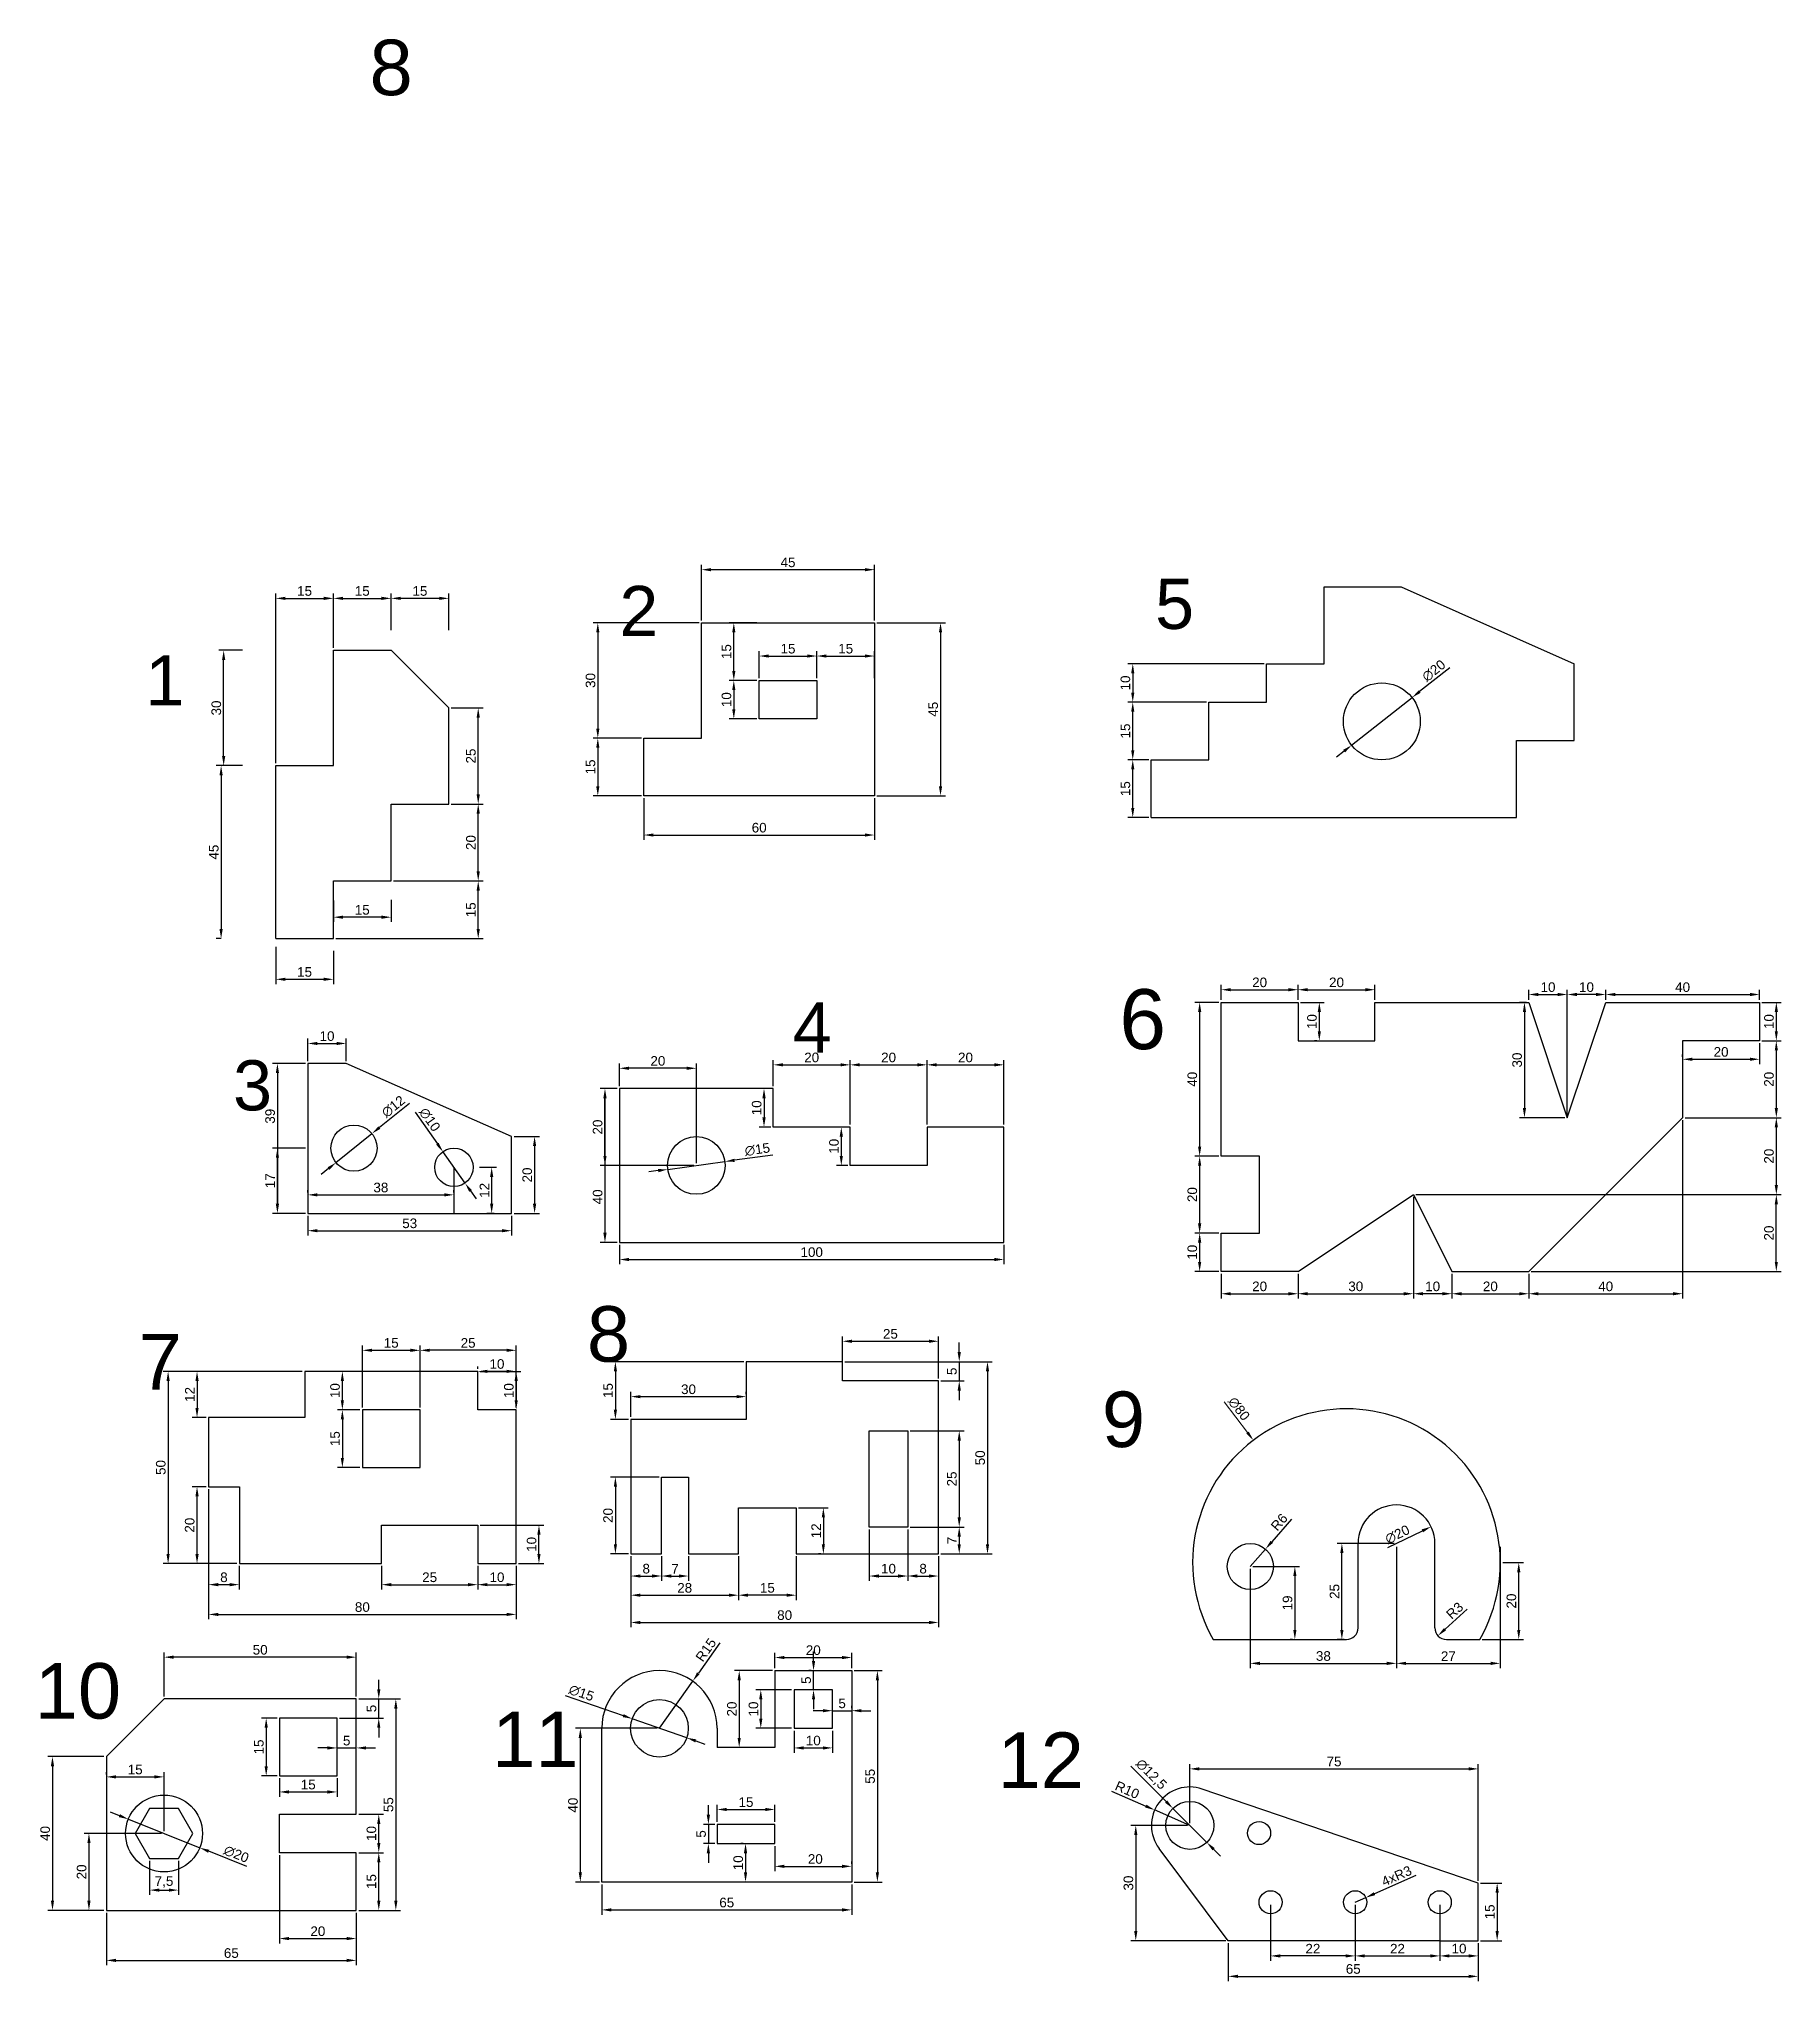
# Model space of a CAD drawing. Header units: millimetres. Extents: x 17 to 519, y -281 to 755.
# Drawn here: x 66 to 519, y 250 to 755 of the extents above; entities that cross this region are included whole.
import ezdxf

# ---------------------------------------------------------------- set-up
doc = ezdxf.new("R2010")
doc.units = ezdxf.units.MM
doc.layers.add('Contorno', color=255, linetype='Continuous', lineweight=30)
doc.layers.add('Cotas', color=5, linetype='Continuous', lineweight=9)
doc.styles.get("Standard").update_dxf_attribs({"font": 'arial.ttf'})
doc.dimstyles.new('ISO-25', dxfattribs={"dimtxt": 2.5, "dimasz": 2.5, "dimexe": 1.25, "dimexo": 0.625, "dimtad": 1, "dimtxsty": 'Standard', "dimcen": 2.5, "dimadec": 0, "dimazin": 0, "dimtfac": 1, "dimtmove": 0, "dimatfit": 3, "dimfxl": 1, "dimarcsym": 0})

msp = doc.modelspace()

# ---------------------------------------------------------------- texts
for s, height, p in [('8', 14.443, (152.379, 740.191)), ('2', 13.045, (217.339, 599.5)), ('5', 13.045, (356.67, 601.35)), ('1', 13.045, (94.087, 581.465)), ('6', 15.595, (347.386, 492.046)), ('4', 13.045, (262.469, 491.135)), ('3', 13.045, (116.883, 476.113)), ('7', 14.443, (92.314, 403.484)), ('9', 14.443, (342.834, 388.531)), ('10', 14.443, (65.32, 317.901)), ('11', 14.443, (184.258, 305.277)), ('12', 14.443, (315.709, 299.86))]:
    msp.add_text(s, height=height).set_placement(p)
at = {"insert": (208.91, 425.181), "char_height": 14.443, "attachment_point": 1}
msp.add_mtext_dynamic_manual_height_columns('8', width=14.443, gutter_width=28.37, heights=[15.815], dxfattribs=at)
at = {"layer": 'Cotas', "insert": (378.47, 398.483), "char_height": 2.5, "attachment_point": 5, "rotation": 307.26683}
msp.add_mtext('∅80', dxfattribs=at)

# ---------------------------------------------------------------- blocks, each defined once
blk = doc.blocks.new('*D1')
at = {"layer": 'Cotas', "color": 0, "lineweight": -2, "transparency": 16777216}
for p, q in [((119.35, 595.79), (113.18, 595.79)), ((114.43, 568.29), (114.43, 593.29)), ((119.35, 565.79), (113.18, 565.79))]:
    blk.add_line(p, q, dxfattribs=at)
at = {"layer": 'Cotas', "color": 0, "transparency": 16777216}
for points in [[(114.02, 593.29), (114.85, 593.29), (114.43, 595.79)], [(114.02, 568.29), (114.85, 568.29), (114.43, 565.79)]]:
    blk.add_solid(points, dxfattribs=at)
at = {"layer": 'Defpoints', "color": 0, "transparency": 16777216}
for p in [(114.43, 595.79), (119.98, 595.79), (119.98, 565.79)]:
    blk.add_point(p, dxfattribs=at)
at = {"layer": 'Cotas', "color": 0, "transparency": 16777216, "insert": (112.53, 580.79), "char_height": 2.5, "attachment_point": 5, "rotation": 90}
blk.add_mtext('30', dxfattribs=at)
blk = doc.blocks.new('*D2')
at = {"layer": 'Cotas', "color": 0, "lineweight": -2, "transparency": 16777216}
for p, q in [((113.81, 565.79), (112.52, 565.79)), ((113.77, 563.29), (113.77, 523.29)), ((113.81, 520.79), (112.52, 520.79))]:
    blk.add_line(p, q, dxfattribs=at)
at = {"layer": 'Cotas', "color": 0, "transparency": 16777216}
for points in [[(113.35, 563.29), (114.19, 563.29), (113.77, 565.79)], [(113.35, 523.29), (114.19, 523.29), (113.77, 520.79)]]:
    blk.add_solid(points, dxfattribs=at)
at = {"layer": 'Defpoints', "color": 0, "transparency": 16777216}
for p in [(114.43, 565.79), (113.77, 520.79), (114.43, 520.79)]:
    blk.add_point(p, dxfattribs=at)
at = {"layer": 'Cotas', "color": 0, "transparency": 16777216, "insert": (111.87, 543.29), "char_height": 2.5, "attachment_point": 5, "rotation": 90}
blk.add_mtext('45', dxfattribs=at)
blk = doc.blocks.new('*D3')
at = {"layer": 'Cotas', "color": 0, "lineweight": -2, "transparency": 16777216}
for p, q in [((142.98, 604.39), (142.98, 610.55)), ((145.48, 609.3), (155.48, 609.3)), ((157.98, 604.39), (157.98, 610.55))]:
    blk.add_line(p, q, dxfattribs=at)
at = {"layer": 'Cotas', "color": 0, "transparency": 16777216}
for points in [[(145.48, 609.72), (145.48, 608.89), (142.98, 609.3)], [(155.48, 609.72), (155.48, 608.89), (157.98, 609.3)]]:
    blk.add_solid(points, dxfattribs=at)
at = {"layer": 'Defpoints', "color": 0, "transparency": 16777216}
for p in [(157.98, 609.3), (142.98, 603.76), (157.98, 603.76)]:
    blk.add_point(p, dxfattribs=at)
at = {"layer": 'Cotas', "color": 0, "transparency": 16777216, "insert": (150.48, 611.21), "char_height": 2.5, "attachment_point": 5}
blk.add_mtext('15', dxfattribs=at)
blk = doc.blocks.new('*D4')
at = {"layer": 'Cotas', "color": 0, "lineweight": -2, "transparency": 16777216}
for p, q in [((127.98, 518.67), (127.98, 508.96)), ((142.98, 517.61), (142.98, 508.96)), ((130.48, 510.21), (140.48, 510.21))]:
    blk.add_line(p, q, dxfattribs=at)
at = {"layer": 'Cotas', "color": 0, "transparency": 16777216}
for points in [[(130.48, 510.63), (130.48, 509.8), (127.98, 510.21)], [(140.48, 510.63), (140.48, 509.8), (142.98, 510.21)]]:
    blk.add_solid(points, dxfattribs=at)
at = {"layer": 'Defpoints', "color": 0, "transparency": 16777216}
for p in [(127.98, 519.29), (142.98, 518.23), (142.98, 510.21)]:
    blk.add_point(p, dxfattribs=at)
at = {"layer": 'Cotas', "color": 0, "transparency": 16777216, "insert": (135.48, 512.11), "char_height": 2.5, "attachment_point": 5}
blk.add_mtext('15', dxfattribs=at)
blk = doc.blocks.new('*D5')
at = {"layer": 'Cotas', "color": 0, "lineweight": -2, "transparency": 16777216}
for p, q in [((142.98, 530.74), (142.98, 525.12)), ((157.98, 530.86), (157.98, 525.12)), ((155.48, 526.37), (145.48, 526.37))]:
    blk.add_line(p, q, dxfattribs=at)
at = {"layer": 'Cotas', "color": 0, "transparency": 16777216}
for points in [[(145.48, 526.78), (145.48, 525.95), (142.98, 526.37)], [(155.48, 526.78), (155.48, 525.95), (157.98, 526.37)]]:
    blk.add_solid(points, dxfattribs=at)
at = {"layer": 'Defpoints', "color": 0, "transparency": 16777216}
for p in [(142.98, 531.37), (157.98, 531.48), (142.98, 526.37)]:
    blk.add_point(p, dxfattribs=at)
at = {"layer": 'Cotas', "color": 0, "transparency": 16777216, "insert": (150.48, 528.27), "char_height": 2.5, "attachment_point": 5}
blk.add_mtext('15', dxfattribs=at)
blk = doc.blocks.new('*D6')
at = {"layer": 'Cotas', "color": 0, "lineweight": -2, "transparency": 16777216}
for p, q in [((177.37, 555.79), (181.89, 555.79)), ((180.64, 538.29), (180.64, 553.29)), ((177.37, 535.79), (181.89, 535.79))]:
    blk.add_line(p, q, dxfattribs=at)
at = {"layer": 'Cotas', "color": 0, "transparency": 16777216}
for points in [[(180.22, 553.29), (181.05, 553.29), (180.64, 555.79)], [(180.22, 538.29), (181.05, 538.29), (180.64, 535.79)]]:
    blk.add_solid(points, dxfattribs=at)
at = {"layer": 'Defpoints', "color": 0, "transparency": 16777216}
for p in [(176.74, 555.79), (180.64, 555.79), (176.74, 535.79)]:
    blk.add_point(p, dxfattribs=at)
at = {"layer": 'Cotas', "color": 0, "transparency": 16777216, "insert": (178.74, 545.79), "char_height": 2.5, "attachment_point": 5, "rotation": 90}
blk.add_mtext('20', dxfattribs=at)
blk = doc.blocks.new('*D7')
at = {"layer": 'Cotas', "color": 0, "lineweight": -2, "transparency": 16777216}
for p, q in [((157.98, 601.04), (157.98, 610.55)), ((170.48, 609.3), (160.48, 609.3)), ((172.98, 601.04), (172.98, 610.55))]:
    blk.add_line(p, q, dxfattribs=at)
at = {"layer": 'Cotas', "color": 0, "transparency": 16777216}
for points in [[(160.48, 609.72), (160.48, 608.89), (157.98, 609.3)], [(170.48, 609.72), (170.48, 608.89), (172.98, 609.3)]]:
    blk.add_solid(points, dxfattribs=at)
at = {"layer": 'Defpoints', "color": 0, "transparency": 16777216}
for p in [(157.98, 609.3), (157.98, 600.42), (172.98, 600.42)]:
    blk.add_point(p, dxfattribs=at)
at = {"layer": 'Cotas', "color": 0, "transparency": 16777216, "insert": (165.48, 611.21), "char_height": 2.5, "attachment_point": 5}
blk.add_mtext('15', dxfattribs=at)
blk = doc.blocks.new('*D8')
at = {"layer": 'Cotas', "color": 0, "lineweight": -2, "transparency": 16777216}
for p, q in [((127.98, 566.42), (127.98, 610.55)), ((130.48, 609.3), (140.48, 609.3)), ((142.98, 596.42), (142.98, 610.55))]:
    blk.add_line(p, q, dxfattribs=at)
at = {"layer": 'Cotas', "color": 0, "transparency": 16777216}
for points in [[(130.48, 609.72), (130.48, 608.89), (127.98, 609.3)], [(140.48, 609.72), (140.48, 608.89), (142.98, 609.3)]]:
    blk.add_solid(points, dxfattribs=at)
at = {"layer": 'Defpoints', "color": 0, "transparency": 16777216}
for p in [(142.98, 609.3), (142.98, 595.79), (127.98, 565.79)]:
    blk.add_point(p, dxfattribs=at)
at = {"layer": 'Cotas', "color": 0, "transparency": 16777216, "insert": (135.48, 611.21), "char_height": 2.5, "attachment_point": 5}
blk.add_mtext('15', dxfattribs=at)
blk = doc.blocks.new('*D9')
at = {"layer": 'Cotas', "color": 0, "lineweight": -2, "transparency": 16777216}
for p, q in [((158.61, 535.79), (181.89, 535.79)), ((180.64, 523.29), (180.64, 533.29)), ((143.61, 520.79), (181.89, 520.79))]:
    blk.add_line(p, q, dxfattribs=at)
at = {"layer": 'Cotas', "color": 0, "transparency": 16777216}
for points in [[(180.22, 533.29), (181.05, 533.29), (180.64, 535.79)], [(180.22, 523.29), (181.05, 523.29), (180.64, 520.79)]]:
    blk.add_solid(points, dxfattribs=at)
at = {"layer": 'Defpoints', "color": 0, "transparency": 16777216}
for p in [(157.98, 535.79), (180.64, 535.79), (142.98, 520.79)]:
    blk.add_point(p, dxfattribs=at)
at = {"layer": 'Cotas', "color": 0, "transparency": 16777216, "insert": (178.74, 528.29), "char_height": 2.5, "attachment_point": 5, "rotation": 90}
blk.add_mtext('15', dxfattribs=at)
blk = doc.blocks.new('*D10')
at = {"layer": 'Cotas', "color": 0, "lineweight": -2, "transparency": 16777216}
for p, q in [((173.61, 580.79), (181.89, 580.79)), ((180.64, 558.29), (180.64, 578.29)), ((173.61, 555.79), (181.89, 555.79))]:
    blk.add_line(p, q, dxfattribs=at)
at = {"layer": 'Cotas', "color": 0, "transparency": 16777216}
for points in [[(180.22, 578.29), (181.05, 578.29), (180.64, 580.79)], [(180.22, 558.29), (181.05, 558.29), (180.64, 555.79)]]:
    blk.add_solid(points, dxfattribs=at)
at = {"layer": 'Defpoints', "color": 0, "transparency": 16777216}
for p in [(172.98, 580.79), (180.64, 580.79), (172.98, 555.79)]:
    blk.add_point(p, dxfattribs=at)
at = {"layer": 'Cotas', "color": 0, "transparency": 16777216, "insert": (178.74, 568.29), "char_height": 2.5, "attachment_point": 5, "rotation": 90}
blk.add_mtext('25', dxfattribs=at)
blk = doc.blocks.new('*D11')
at = {"layer": 'Cotas', "color": 0, "lineweight": -2, "transparency": 16777216}
for p, q in [((238.7, 603.58), (238.7, 618.02)), ((241.2, 616.77), (281.2, 616.77)), ((283.7, 603.58), (283.7, 618.02))]:
    blk.add_line(p, q, dxfattribs=at)
at = {"layer": 'Cotas', "color": 0, "transparency": 16777216}
for points in [[(241.2, 617.18), (241.2, 616.35), (238.7, 616.77)], [(281.2, 617.18), (281.2, 616.35), (283.7, 616.77)]]:
    blk.add_solid(points, dxfattribs=at)
at = {"layer": 'Defpoints', "color": 0, "transparency": 16777216}
for p in [(283.7, 616.77), (238.7, 602.95), (283.7, 602.95)]:
    blk.add_point(p, dxfattribs=at)
at = {"layer": 'Cotas', "color": 0, "transparency": 16777216, "insert": (261.2, 618.66), "char_height": 2.5, "attachment_point": 5}
blk.add_mtext('45', dxfattribs=at)
blk = doc.blocks.new('*D12')
at = {"layer": 'Cotas', "color": 0, "lineweight": -2, "transparency": 16777216}
for p, q in [((238.07, 602.95), (210.49, 602.95)), ((211.74, 600.45), (211.74, 575.45)), ((223.07, 572.95), (210.49, 572.95))]:
    blk.add_line(p, q, dxfattribs=at)
at = {"layer": 'Cotas', "color": 0, "transparency": 16777216}
for points in [[(211.32, 600.45), (212.15, 600.45), (211.74, 602.95)], [(211.32, 575.45), (212.15, 575.45), (211.74, 572.95)]]:
    blk.add_solid(points, dxfattribs=at)
at = {"layer": 'Defpoints', "color": 0, "transparency": 16777216}
for p in [(238.7, 602.95), (211.74, 572.95), (223.7, 572.95)]:
    blk.add_point(p, dxfattribs=at)
at = {"layer": 'Cotas', "color": 0, "transparency": 16777216, "insert": (209.84, 587.95), "char_height": 2.5, "attachment_point": 5, "rotation": 90}
blk.add_mtext('30', dxfattribs=at)
blk = doc.blocks.new('*D13')
at = {"layer": 'Cotas', "color": 0, "lineweight": -2, "transparency": 16777216}
for p, q in [((223.07, 572.95), (210.49, 572.95)), ((211.74, 570.45), (211.74, 560.45)), ((223.07, 557.95), (210.49, 557.95))]:
    blk.add_line(p, q, dxfattribs=at)
at = {"layer": 'Cotas', "color": 0, "transparency": 16777216}
for points in [[(211.32, 570.45), (212.15, 570.45), (211.74, 572.95)], [(211.32, 560.45), (212.15, 560.45), (211.74, 557.95)]]:
    blk.add_solid(points, dxfattribs=at)
at = {"layer": 'Defpoints', "color": 0, "transparency": 16777216}
for p in [(223.7, 572.95), (211.74, 557.95), (223.7, 557.95)]:
    blk.add_point(p, dxfattribs=at)
at = {"layer": 'Cotas', "color": 0, "transparency": 16777216, "insert": (209.84, 565.45), "char_height": 2.5, "attachment_point": 5, "rotation": 90}
blk.add_mtext('15', dxfattribs=at)
blk = doc.blocks.new('*D14')
at = {"layer": 'Cotas', "color": 0, "lineweight": -2, "transparency": 16777216}
for p, q in [((223.7, 557.33), (223.7, 546.49)), ((283.7, 557.33), (283.7, 546.49)), ((226.2, 547.74), (281.2, 547.74))]:
    blk.add_line(p, q, dxfattribs=at)
at = {"layer": 'Cotas', "color": 0, "transparency": 16777216}
for points in [[(226.2, 548.16), (226.2, 547.33), (223.7, 547.74)], [(281.2, 548.16), (281.2, 547.33), (283.7, 547.74)]]:
    blk.add_solid(points, dxfattribs=at)
at = {"layer": 'Defpoints', "color": 0, "transparency": 16777216}
for p in [(223.7, 557.95), (283.7, 557.95), (283.7, 547.74)]:
    blk.add_point(p, dxfattribs=at)
at = {"layer": 'Cotas', "color": 0, "transparency": 16777216, "insert": (253.7, 549.64), "char_height": 2.5, "attachment_point": 5}
blk.add_mtext('60', dxfattribs=at)
blk = doc.blocks.new('*D15')
at = {"layer": 'Cotas', "color": 0, "lineweight": -2, "transparency": 16777216}
for p, q in [((284.32, 602.95), (302.12, 602.95)), ((300.87, 600.45), (300.87, 560.45)), ((284.32, 557.95), (302.12, 557.95))]:
    blk.add_line(p, q, dxfattribs=at)
at = {"layer": 'Cotas', "color": 0, "transparency": 16777216}
for points in [[(300.45, 600.45), (301.28, 600.45), (300.87, 602.95)], [(300.45, 560.45), (301.28, 560.45), (300.87, 557.95)]]:
    blk.add_solid(points, dxfattribs=at)
at = {"layer": 'Defpoints', "color": 0, "transparency": 16777216}
for p in [(283.7, 602.95), (283.7, 557.95), (300.87, 557.95)]:
    blk.add_point(p, dxfattribs=at)
at = {"layer": 'Cotas', "color": 0, "transparency": 16777216, "insert": (298.97, 580.45), "char_height": 2.5, "attachment_point": 5, "rotation": 90}
blk.add_mtext('45', dxfattribs=at)
blk = doc.blocks.new('*D16')
at = {"layer": 'Cotas', "color": 0, "lineweight": -2, "transparency": 16777216}
for p, q in [((253.7, 588.58), (253.7, 595.55)), ((256.2, 594.3), (266.2, 594.3)), ((268.7, 588.58), (268.7, 595.55))]:
    blk.add_line(p, q, dxfattribs=at)
at = {"layer": 'Cotas', "color": 0, "transparency": 16777216}
for points in [[(256.2, 594.72), (256.2, 593.89), (253.7, 594.3)], [(266.2, 594.72), (266.2, 593.89), (268.7, 594.3)]]:
    blk.add_solid(points, dxfattribs=at)
at = {"layer": 'Defpoints', "color": 0, "transparency": 16777216}
for p in [(268.7, 594.3), (253.7, 587.95), (268.7, 587.95)]:
    blk.add_point(p, dxfattribs=at)
at = {"layer": 'Cotas', "color": 0, "transparency": 16777216, "insert": (261.2, 596.2), "char_height": 2.5, "attachment_point": 5}
blk.add_mtext('15', dxfattribs=at)
blk = doc.blocks.new('*D17')
at = {"layer": 'Cotas', "color": 0, "lineweight": -2, "transparency": 16777216}
for p, q in [((253.07, 587.95), (245.86, 587.95)), ((247.11, 585.45), (247.11, 580.45)), ((253.07, 577.95), (245.86, 577.95))]:
    blk.add_line(p, q, dxfattribs=at)
at = {"layer": 'Cotas', "color": 0, "transparency": 16777216}
for points in [[(246.69, 585.45), (247.52, 585.45), (247.11, 587.95)], [(246.69, 580.45), (247.52, 580.45), (247.11, 577.95)]]:
    blk.add_solid(points, dxfattribs=at)
at = {"layer": 'Defpoints', "color": 0, "transparency": 16777216}
for p in [(253.7, 587.95), (247.11, 577.95), (253.7, 577.95)]:
    blk.add_point(p, dxfattribs=at)
at = {"layer": 'Cotas', "color": 0, "transparency": 16777216, "insert": (245.2, 582.95), "char_height": 2.5, "attachment_point": 5, "rotation": 90}
blk.add_mtext('10', dxfattribs=at)
blk = doc.blocks.new('*D18')
at = {"layer": 'Cotas', "color": 0, "lineweight": -2, "transparency": 16777216}
for p, q in [((162.74, 477.94), (154.94, 471.64)), ((143.65, 462.54), (152.99, 470.07)), ((141.71, 460.97), (139.76, 459.4))]:
    blk.add_line(p, q, dxfattribs=at)
at = {"layer": 'Cotas', "color": 0, "transparency": 16777216}
for points in [[(154.68, 471.97), (155.2, 471.32), (152.99, 470.07)], [(141.44, 461.29), (141.97, 460.64), (143.65, 462.54)]]:
    blk.add_solid(points, dxfattribs=at)
at = {"layer": 'Defpoints', "color": 0, "transparency": 16777216}
for p in [(152.99, 470.07), (143.65, 462.54)]:
    blk.add_point(p, dxfattribs=at)
at = {"layer": 'Cotas', "color": 0, "transparency": 16777216, "insert": (158.57, 477.11), "char_height": 2.5, "attachment_point": 5, "rotation": 38.8913}
blk.add_mtext('∅12', dxfattribs=at)
blk = doc.blocks.new('*D19')
at = {"layer": 'Cotas', "color": 0, "lineweight": -2, "transparency": 16777216}
for p, q in [((164.22, 475.65), (170.01, 467.44)), ((177.2, 457.22), (171.44, 465.39)), ((178.64, 455.17), (180.08, 453.13))]:
    blk.add_line(p, q, dxfattribs=at)
at = {"layer": 'Cotas', "color": 0, "transparency": 16777216}
for points in [[(170.35, 467.68), (169.66, 467.2), (171.44, 465.39)], [(178.98, 455.41), (178.3, 454.93), (177.2, 457.22)]]:
    blk.add_solid(points, dxfattribs=at)
at = {"layer": 'Defpoints', "color": 0, "transparency": 16777216}
for p in [(171.44, 465.39), (177.2, 457.22)]:
    blk.add_point(p, dxfattribs=at)
at = {"layer": 'Cotas', "color": 0, "transparency": 16777216, "insert": (168.01, 473.7), "char_height": 2.5, "attachment_point": 5, "rotation": 305.1392}
blk.add_mtext('∅10', dxfattribs=at)
blk = doc.blocks.new('*D20')
at = {"layer": 'Cotas', "color": 0, "lineweight": -2, "transparency": 16777216}
for p, q in [((268.7, 588.58), (268.7, 595.55)), ((271.2, 594.3), (281.2, 594.3)), ((283.7, 588.58), (283.7, 595.55))]:
    blk.add_line(p, q, dxfattribs=at)
at = {"layer": 'Cotas', "color": 0, "transparency": 16777216}
for points in [[(271.2, 594.72), (271.2, 593.89), (268.7, 594.3)], [(281.2, 594.72), (281.2, 593.89), (283.7, 594.3)]]:
    blk.add_solid(points, dxfattribs=at)
at = {"layer": 'Defpoints', "color": 0, "transparency": 16777216}
for p in [(283.7, 594.3), (268.7, 587.95), (283.7, 587.95)]:
    blk.add_point(p, dxfattribs=at)
at = {"layer": 'Cotas', "color": 0, "transparency": 16777216, "insert": (276.2, 596.2), "char_height": 2.5, "attachment_point": 5}
blk.add_mtext('15', dxfattribs=at)
blk = doc.blocks.new('*D21')
at = {"layer": 'Cotas', "color": 0, "lineweight": -2, "transparency": 16777216}
for p, q in [((253.07, 602.95), (245.86, 602.95)), ((247.11, 590.45), (247.11, 600.45)), ((253.07, 587.95), (245.86, 587.95))]:
    blk.add_line(p, q, dxfattribs=at)
at = {"layer": 'Cotas', "color": 0, "transparency": 16777216}
for points in [[(246.69, 600.45), (247.52, 600.45), (247.11, 602.95)], [(246.69, 590.45), (247.52, 590.45), (247.11, 587.95)]]:
    blk.add_solid(points, dxfattribs=at)
at = {"layer": 'Defpoints', "color": 0, "transparency": 16777216}
for p in [(247.11, 602.95), (253.7, 602.95), (253.7, 587.95)]:
    blk.add_point(p, dxfattribs=at)
at = {"layer": 'Cotas', "color": 0, "transparency": 16777216, "insert": (245.2, 595.45), "char_height": 2.5, "attachment_point": 5, "rotation": 90}
blk.add_mtext('15', dxfattribs=at)
blk = doc.blocks.new('*D22')
at = {"layer": 'Cotas', "color": 0, "lineweight": -2, "transparency": 16777216}
for p, q in [((136.32, 488.93), (136.32, 494.77)), ((138.82, 493.52), (143.82, 493.52)), ((146.32, 488.93), (146.32, 494.77))]:
    blk.add_line(p, q, dxfattribs=at)
at = {"layer": 'Cotas', "color": 0, "transparency": 16777216}
for points in [[(138.82, 493.93), (138.82, 493.1), (136.32, 493.52)], [(143.82, 493.93), (143.82, 493.1), (146.32, 493.52)]]:
    blk.add_solid(points, dxfattribs=at)
at = {"layer": 'Defpoints', "color": 0, "transparency": 16777216}
for p in [(146.32, 493.52), (136.32, 488.31), (146.32, 488.31)]:
    blk.add_point(p, dxfattribs=at)
at = {"layer": 'Cotas', "color": 0, "transparency": 16777216, "insert": (141.32, 495.42), "char_height": 2.5, "attachment_point": 5}
blk.add_mtext('10', dxfattribs=at)
blk = doc.blocks.new('*D23')
at = {"layer": 'Cotas', "color": 0, "lineweight": -2, "transparency": 16777216}
for p, q in [((135.7, 466.31), (127.17, 466.31)), ((128.42, 451.81), (128.42, 463.81)), ((135.7, 449.31), (127.17, 449.31))]:
    blk.add_line(p, q, dxfattribs=at)
at = {"layer": 'Cotas', "color": 0, "transparency": 16777216}
for points in [[(128, 463.81), (128.83, 463.81), (128.42, 466.31)], [(128, 451.81), (128.83, 451.81), (128.42, 449.31)]]:
    blk.add_solid(points, dxfattribs=at)
at = {"layer": 'Defpoints', "color": 0, "transparency": 16777216}
for p in [(128.42, 466.31), (136.32, 466.31), (136.32, 449.31)]:
    blk.add_point(p, dxfattribs=at)
at = {"layer": 'Cotas', "color": 0, "transparency": 16777216, "insert": (126.54, 457.81), "char_height": 2.5, "attachment_point": 5, "rotation": 90}
blk.add_mtext('17', dxfattribs=at)
blk = doc.blocks.new('*D24')
at = {"layer": 'Cotas', "color": 0, "lineweight": -2, "transparency": 16777216}
for p, q in [((135.7, 488.31), (127.17, 488.31)), ((128.42, 485.81), (128.42, 451.81)), ((135.7, 449.31), (127.17, 449.31))]:
    blk.add_line(p, q, dxfattribs=at)
at = {"layer": 'Cotas', "color": 0, "transparency": 16777216}
for points in [[(128, 485.81), (128.83, 485.81), (128.42, 488.31)], [(128, 451.81), (128.83, 451.81), (128.42, 449.31)]]:
    blk.add_solid(points, dxfattribs=at)
at = {"layer": 'Defpoints', "color": 0, "transparency": 16777216}
for p in [(136.32, 488.31), (128.42, 449.31), (136.32, 449.31)]:
    blk.add_point(p, dxfattribs=at)
at = {"layer": 'Cotas', "color": 0, "transparency": 16777216, "insert": (126.52, 474.59), "char_height": 2.5, "attachment_point": 5, "rotation": 90}
blk.add_mtext('39', dxfattribs=at)
blk = doc.blocks.new('*D25')
at = {"layer": 'Cotas', "color": 0, "lineweight": -2, "transparency": 16777216}
for p, q in [((181.01, 461.31), (185.38, 461.31)), ((184.13, 458.81), (184.13, 451.81)), ((184.76, 449.31), (182.88, 449.31))]:
    blk.add_line(p, q, dxfattribs=at)
at = {"layer": 'Cotas', "color": 0, "transparency": 16777216}
for points in [[(183.72, 458.81), (184.55, 458.81), (184.13, 461.31)], [(183.72, 451.81), (184.55, 451.81), (184.13, 449.31)]]:
    blk.add_solid(points, dxfattribs=at)
at = {"layer": 'Defpoints', "color": 0, "transparency": 16777216}
for p in [(180.38, 461.31), (184.13, 449.31), (185.38, 449.31)]:
    blk.add_point(p, dxfattribs=at)
at = {"layer": 'Cotas', "color": 0, "transparency": 16777216, "insert": (182.25, 455.31), "char_height": 2.5, "attachment_point": 5, "rotation": 90}
blk.add_mtext('12', dxfattribs=at)
blk = doc.blocks.new('*D26')
at = {"layer": 'Cotas', "color": 0, "lineweight": -2, "transparency": 16777216}
for p, q in [((136.32, 454.76), (136.32, 455.39)), ((174.32, 454.76), (174.32, 455.39)), ((138.82, 454.14), (171.82, 454.14))]:
    blk.add_line(p, q, dxfattribs=at)
at = {"layer": 'Cotas', "color": 0, "transparency": 16777216}
for points in [[(138.82, 454.55), (138.82, 453.72), (136.32, 454.14)], [(171.82, 454.55), (171.82, 453.72), (174.32, 454.14)]]:
    blk.add_solid(points, dxfattribs=at)
at = {"layer": 'Defpoints', "color": 0, "transparency": 16777216}
for p in [(136.32, 454.14), (174.32, 454.14), (174.32, 454.14)]:
    blk.add_point(p, dxfattribs=at)
at = {"layer": 'Cotas', "color": 0, "transparency": 16777216, "insert": (155.32, 456.04), "char_height": 2.5, "attachment_point": 5}
blk.add_mtext('38', dxfattribs=at)
blk = doc.blocks.new('*D27')
at = {"layer": 'Cotas', "color": 0, "lineweight": -2, "transparency": 16777216}
for p, q in [((136.32, 448.68), (136.32, 443.56)), ((138.82, 444.81), (186.82, 444.81)), ((189.32, 448.68), (189.32, 443.56))]:
    blk.add_line(p, q, dxfattribs=at)
at = {"layer": 'Cotas', "color": 0, "transparency": 16777216}
for points in [[(138.82, 445.23), (138.82, 444.4), (136.32, 444.81)], [(186.82, 445.23), (186.82, 444.4), (189.32, 444.81)]]:
    blk.add_solid(points, dxfattribs=at)
at = {"layer": 'Defpoints', "color": 0, "transparency": 16777216}
for p in [(136.32, 449.31), (189.32, 449.31), (189.32, 444.81)]:
    blk.add_point(p, dxfattribs=at)
at = {"layer": 'Cotas', "color": 0, "transparency": 16777216, "insert": (162.82, 446.72), "char_height": 2.5, "attachment_point": 5}
blk.add_mtext('53', dxfattribs=at)
blk = doc.blocks.new('*D28')
at = {"layer": 'Cotas', "color": 0, "lineweight": -2, "transparency": 16777216}
for p, q in [((189.95, 469.31), (196.55, 469.31)), ((195.3, 466.81), (195.3, 451.81)), ((189.95, 449.31), (196.55, 449.31))]:
    blk.add_line(p, q, dxfattribs=at)
at = {"layer": 'Cotas', "color": 0, "transparency": 16777216}
for points in [[(194.88, 466.81), (195.71, 466.81), (195.3, 469.31)], [(194.88, 451.81), (195.71, 451.81), (195.3, 449.31)]]:
    blk.add_solid(points, dxfattribs=at)
at = {"layer": 'Defpoints', "color": 0, "transparency": 16777216}
for p in [(189.32, 469.31), (189.32, 449.31), (195.3, 449.31)]:
    blk.add_point(p, dxfattribs=at)
at = {"layer": 'Cotas', "color": 0, "transparency": 16777216, "insert": (193.39, 459.31), "char_height": 2.5, "attachment_point": 5, "rotation": 90}
blk.add_mtext('20', dxfattribs=at)
blk = doc.blocks.new('*D29')
at = {"layer": 'Cotas', "color": 0, "lineweight": -2, "transparency": 16777216}
for p, q in [((256.73, 481.78), (253.71, 481.78)), ((254.96, 479.28), (254.96, 474.28)), ((256.73, 471.78), (253.71, 471.78))]:
    blk.add_line(p, q, dxfattribs=at)
at = {"layer": 'Cotas', "color": 0, "transparency": 16777216}
for points in [[(254.54, 479.28), (255.38, 479.28), (254.96, 481.78)], [(254.54, 474.28), (255.38, 474.28), (254.96, 471.78)]]:
    blk.add_solid(points, dxfattribs=at)
at = {"layer": 'Defpoints', "color": 0, "transparency": 16777216}
for p in [(257.36, 481.78), (254.96, 471.78), (257.36, 471.78)]:
    blk.add_point(p, dxfattribs=at)
at = {"layer": 'Cotas', "color": 0, "transparency": 16777216, "insert": (253.06, 476.78), "char_height": 2.5, "attachment_point": 5, "rotation": 90}
blk.add_mtext('10', dxfattribs=at)
blk = doc.blocks.new('*D30')
at = {"layer": 'Cotas', "color": 0, "lineweight": -2, "transparency": 16777216}
for p, q in [((276.73, 471.78), (273.81, 471.78)), ((275.06, 469.28), (275.06, 464.28)), ((276.73, 461.78), (273.81, 461.78))]:
    blk.add_line(p, q, dxfattribs=at)
at = {"layer": 'Cotas', "color": 0, "transparency": 16777216}
for points in [[(274.64, 469.28), (275.48, 469.28), (275.06, 471.78)], [(274.64, 464.28), (275.48, 464.28), (275.06, 461.78)]]:
    blk.add_solid(points, dxfattribs=at)
at = {"layer": 'Defpoints', "color": 0, "transparency": 16777216}
for p in [(277.36, 471.78), (275.06, 461.78), (277.36, 461.78)]:
    blk.add_point(p, dxfattribs=at)
at = {"layer": 'Cotas', "color": 0, "transparency": 16777216, "insert": (273.16, 466.78), "char_height": 2.5, "attachment_point": 5, "rotation": 90}
blk.add_mtext('10', dxfattribs=at)
blk = doc.blocks.new('*D31')
at = {"layer": 'Cotas', "color": 0, "lineweight": -2, "transparency": 16777216}
for p, q in [((216.73, 481.78), (212.35, 481.78)), ((213.6, 479.28), (213.6, 444.28)), ((216.73, 441.78), (212.35, 441.78))]:
    blk.add_line(p, q, dxfattribs=at)
at = {"layer": 'Cotas', "color": 0, "transparency": 16777216}
for points in [[(213.18, 479.28), (214.02, 479.28), (213.6, 481.78)], [(213.18, 444.28), (214.02, 444.28), (213.6, 441.78)]]:
    blk.add_solid(points, dxfattribs=at)
at = {"layer": 'Defpoints', "color": 0, "transparency": 16777216}
for p in [(217.36, 481.78), (213.6, 441.78), (217.36, 441.78)]:
    blk.add_point(p, dxfattribs=at)
at = {"layer": 'Cotas', "color": 0, "transparency": 16777216, "insert": (211.7, 453.62), "char_height": 2.5, "attachment_point": 5, "rotation": 90}
blk.add_mtext('40', dxfattribs=at)
blk = doc.blocks.new('*D32')
at = {"layer": 'Cotas', "color": 0, "lineweight": -2, "transparency": 16777216}
for p, q in [((216.73, 481.78), (212.35, 481.78)), ((213.6, 464.28), (213.6, 479.28)), ((236.73, 461.78), (212.35, 461.78))]:
    blk.add_line(p, q, dxfattribs=at)
at = {"layer": 'Cotas', "color": 0, "transparency": 16777216}
for points in [[(213.18, 479.28), (214.02, 479.28), (213.6, 481.78)], [(213.18, 464.28), (214.02, 464.28), (213.6, 461.78)]]:
    blk.add_solid(points, dxfattribs=at)
at = {"layer": 'Defpoints', "color": 0, "transparency": 16777216}
for p in [(213.6, 481.78), (217.36, 481.78), (237.36, 461.78)]:
    blk.add_point(p, dxfattribs=at)
at = {"layer": 'Cotas', "color": 0, "transparency": 16777216, "insert": (211.7, 471.78), "char_height": 2.5, "attachment_point": 5, "rotation": 90}
blk.add_mtext('20', dxfattribs=at)
blk = doc.blocks.new('*D33')
at = {"layer": 'Cotas', "color": 0, "lineweight": -2, "transparency": 16777216}
for p, q in [((217.36, 482.41), (217.36, 488.32)), ((234.86, 487.07), (219.86, 487.07)), ((237.36, 462.41), (237.36, 488.32))]:
    blk.add_line(p, q, dxfattribs=at)
at = {"layer": 'Cotas', "color": 0, "transparency": 16777216}
for points in [[(219.86, 487.49), (219.86, 486.65), (217.36, 487.07)], [(234.86, 487.49), (234.86, 486.65), (237.36, 487.07)]]:
    blk.add_solid(points, dxfattribs=at)
at = {"layer": 'Defpoints', "color": 0, "transparency": 16777216}
for p in [(217.36, 487.07), (217.36, 481.78), (237.36, 461.78)]:
    blk.add_point(p, dxfattribs=at)
at = {"layer": 'Cotas', "color": 0, "transparency": 16777216, "insert": (227.36, 488.97), "char_height": 2.5, "attachment_point": 5}
blk.add_mtext('20', dxfattribs=at)
blk = doc.blocks.new('*D34')
at = {"layer": 'Cotas', "color": 0, "lineweight": -2, "transparency": 16777216}
for p, q in [((217.36, 441.16), (217.36, 436.07)), ((317.36, 441.16), (317.36, 436.07)), ((219.86, 437.32), (314.86, 437.32))]:
    blk.add_line(p, q, dxfattribs=at)
at = {"layer": 'Cotas', "color": 0, "transparency": 16777216}
for points in [[(219.86, 437.74), (219.86, 436.91), (217.36, 437.32)], [(314.86, 437.74), (314.86, 436.91), (317.36, 437.32)]]:
    blk.add_solid(points, dxfattribs=at)
at = {"layer": 'Defpoints', "color": 0, "transparency": 16777216}
for p in [(217.36, 441.78), (317.36, 441.78), (317.36, 437.32)]:
    blk.add_point(p, dxfattribs=at)
at = {"layer": 'Cotas', "color": 0, "transparency": 16777216, "insert": (267.36, 439.23), "char_height": 2.5, "attachment_point": 5}
blk.add_mtext('100', dxfattribs=at)
blk = doc.blocks.new('*D35')
at = {"layer": 'Cotas', "color": 0, "lineweight": -2, "transparency": 16777216}
for p, q in [((257.36, 482.41), (257.36, 489.21)), ((259.86, 487.96), (274.86, 487.96)), ((277.36, 472.41), (277.36, 489.21))]:
    blk.add_line(p, q, dxfattribs=at)
at = {"layer": 'Cotas', "color": 0, "transparency": 16777216}
for points in [[(259.86, 488.38), (259.86, 487.55), (257.36, 487.96)], [(274.86, 488.38), (274.86, 487.55), (277.36, 487.96)]]:
    blk.add_solid(points, dxfattribs=at)
at = {"layer": 'Defpoints', "color": 0, "transparency": 16777216}
for p in [(277.36, 487.96), (257.36, 481.78), (277.36, 471.78)]:
    blk.add_point(p, dxfattribs=at)
at = {"layer": 'Cotas', "color": 0, "transparency": 16777216, "insert": (267.36, 489.87), "char_height": 2.5, "attachment_point": 5}
blk.add_mtext('20', dxfattribs=at)
blk = doc.blocks.new('*D36')
at = {"layer": 'Cotas', "color": 0, "lineweight": -2, "transparency": 16777216}
for p, q in [((277.36, 472.41), (277.36, 489.21)), ((279.86, 487.96), (294.86, 487.96)), ((297.36, 472.41), (297.36, 489.21))]:
    blk.add_line(p, q, dxfattribs=at)
at = {"layer": 'Cotas', "color": 0, "transparency": 16777216}
for points in [[(279.86, 488.38), (279.86, 487.55), (277.36, 487.96)], [(294.86, 488.38), (294.86, 487.55), (297.36, 487.96)]]:
    blk.add_solid(points, dxfattribs=at)
at = {"layer": 'Defpoints', "color": 0, "transparency": 16777216}
for p in [(297.36, 487.96), (277.36, 471.78), (297.36, 471.78)]:
    blk.add_point(p, dxfattribs=at)
at = {"layer": 'Cotas', "color": 0, "transparency": 16777216, "insert": (287.36, 489.87), "char_height": 2.5, "attachment_point": 5}
blk.add_mtext('20', dxfattribs=at)
blk = doc.blocks.new('*D37')
at = {"layer": 'Cotas', "color": 0, "lineweight": -2, "transparency": 16777216}
for p, q in [((297.36, 472.41), (297.36, 489.21)), ((299.86, 487.96), (314.86, 487.96)), ((317.36, 472.41), (317.36, 489.21))]:
    blk.add_line(p, q, dxfattribs=at)
at = {"layer": 'Cotas', "color": 0, "transparency": 16777216}
for points in [[(299.86, 488.38), (299.86, 487.55), (297.36, 487.96)], [(314.86, 488.38), (314.86, 487.55), (317.36, 487.96)]]:
    blk.add_solid(points, dxfattribs=at)
at = {"layer": 'Defpoints', "color": 0, "transparency": 16777216}
for p in [(317.36, 487.96), (297.36, 471.78), (317.36, 471.78)]:
    blk.add_point(p, dxfattribs=at)
at = {"layer": 'Cotas', "color": 0, "transparency": 16777216, "insert": (307.36, 489.87), "char_height": 2.5, "attachment_point": 5}
blk.add_mtext('20', dxfattribs=at)
blk = doc.blocks.new('*D38')
at = {"layer": 'Cotas', "color": 0, "lineweight": -2, "transparency": 16777216}
for p, q in [((227.45, 460.44), (224.97, 460.1)), ((229.93, 460.77), (244.79, 462.79)), ((257.25, 464.48), (247.27, 463.13))]:
    blk.add_line(p, q, dxfattribs=at)
at = {"layer": 'Cotas', "color": 0, "transparency": 16777216}
for points in [[(227.39, 460.85), (227.51, 460.02), (229.93, 460.77)], [(247.21, 463.54), (247.32, 462.72), (244.79, 462.79)]]:
    blk.add_solid(points, dxfattribs=at)
at = {"layer": 'Defpoints', "color": 0, "transparency": 16777216}
for p in [(229.93, 460.77), (244.79, 462.79)]:
    blk.add_point(p, dxfattribs=at)
at = {"layer": 'Cotas', "color": 0, "transparency": 16777216, "insert": (253.23, 465.93), "char_height": 2.5, "attachment_point": 5, "rotation": 7.738}
blk.add_mtext('∅15', dxfattribs=at)
blk = doc.blocks.new('*D39')
at = {"layer": 'Cotas', "color": 0, "lineweight": -2, "transparency": 16777216}
for p, q in [((433.34, 591.26), (425.45, 585.04)), ((407.78, 571.11), (423.49, 583.5)), ((405.82, 569.56), (403.86, 568.01))]:
    blk.add_line(p, q, dxfattribs=at)
at = {"layer": 'Cotas', "color": 0, "transparency": 16777216}
for points in [[(425.19, 585.37), (425.71, 584.72), (423.49, 583.5)], [(405.56, 569.89), (406.08, 569.24), (407.78, 571.11)]]:
    blk.add_solid(points, dxfattribs=at)
at = {"layer": 'Defpoints', "color": 0, "transparency": 16777216}
for p in [(423.49, 583.5), (407.78, 571.11)]:
    blk.add_point(p, dxfattribs=at)
at = {"layer": 'Cotas', "color": 0, "transparency": 16777216, "insert": (429.15, 590.48), "char_height": 2.5, "attachment_point": 5, "rotation": 38.264}
blk.add_mtext('∅20', dxfattribs=at)
blk = doc.blocks.new('*D40')
at = {"layer": 'Cotas', "color": 0, "lineweight": -2, "transparency": 16777216}
for p, q in [((355.01, 567.3), (349.61, 567.3)), ((350.86, 554.8), (350.86, 564.8)), ((355.01, 552.3), (349.61, 552.3))]:
    blk.add_line(p, q, dxfattribs=at)
at = {"layer": 'Cotas', "color": 0, "transparency": 16777216}
for points in [[(350.44, 564.8), (351.27, 564.8), (350.86, 567.3)], [(350.44, 554.8), (351.27, 554.8), (350.86, 552.3)]]:
    blk.add_solid(points, dxfattribs=at)
at = {"layer": 'Defpoints', "color": 0, "transparency": 16777216}
for p in [(350.86, 567.3), (355.64, 567.3), (355.64, 552.3)]:
    blk.add_point(p, dxfattribs=at)
at = {"layer": 'Cotas', "color": 0, "transparency": 16777216, "insert": (348.95, 559.8), "char_height": 2.5, "attachment_point": 5, "rotation": 90}
blk.add_mtext('15', dxfattribs=at)
blk = doc.blocks.new('*D41')
at = {"layer": 'Cotas', "color": 0, "lineweight": -2, "transparency": 16777216}
for p, q in [((370.01, 582.3), (349.61, 582.3)), ((350.86, 569.8), (350.86, 579.8)), ((355.01, 567.3), (349.61, 567.3))]:
    blk.add_line(p, q, dxfattribs=at)
at = {"layer": 'Cotas', "color": 0, "transparency": 16777216}
for points in [[(350.44, 579.8), (351.27, 579.8), (350.86, 582.3)], [(350.44, 569.8), (351.27, 569.8), (350.86, 567.3)]]:
    blk.add_solid(points, dxfattribs=at)
at = {"layer": 'Defpoints', "color": 0, "transparency": 16777216}
for p in [(350.86, 582.3), (370.64, 582.3), (355.64, 567.3)]:
    blk.add_point(p, dxfattribs=at)
at = {"layer": 'Cotas', "color": 0, "transparency": 16777216, "insert": (348.95, 574.8), "char_height": 2.5, "attachment_point": 5, "rotation": 90}
blk.add_mtext('15', dxfattribs=at)
blk = doc.blocks.new('*D42')
at = {"layer": 'Cotas', "color": 0, "lineweight": -2, "transparency": 16777216}
for p, q in [((385.01, 592.3), (349.61, 592.3)), ((350.86, 589.8), (350.86, 584.8)), ((370.01, 582.3), (349.61, 582.3))]:
    blk.add_line(p, q, dxfattribs=at)
at = {"layer": 'Cotas', "color": 0, "transparency": 16777216}
for points in [[(350.44, 589.8), (351.27, 589.8), (350.86, 592.3)], [(350.44, 584.8), (351.27, 584.8), (350.86, 582.3)]]:
    blk.add_solid(points, dxfattribs=at)
at = {"layer": 'Defpoints', "color": 0, "transparency": 16777216}
for p in [(385.64, 592.3), (350.86, 582.3), (370.64, 582.3)]:
    blk.add_point(p, dxfattribs=at)
at = {"layer": 'Cotas', "color": 0, "transparency": 16777216, "insert": (348.95, 587.3), "char_height": 2.5, "attachment_point": 5, "rotation": 90}
blk.add_mtext('10', dxfattribs=at)
blk = doc.blocks.new('*D43')
at = {"layer": 'Cotas', "color": 0, "lineweight": -2, "transparency": 16777216}
for p, q in [((394.48, 504.21), (400.62, 504.21)), ((399.37, 501.71), (399.37, 496.71)), ((398.75, 494.21), (398.12, 494.21))]:
    blk.add_line(p, q, dxfattribs=at)
at = {"layer": 'Cotas', "color": 0, "transparency": 16777216}
for points in [[(398.96, 501.71), (399.79, 501.71), (399.37, 504.21)], [(398.96, 496.71), (399.79, 496.71), (399.37, 494.21)]]:
    blk.add_solid(points, dxfattribs=at)
at = {"layer": 'Defpoints', "color": 0, "transparency": 16777216}
for p in [(393.85, 504.21), (399.37, 494.21), (399.37, 494.21)]:
    blk.add_point(p, dxfattribs=at)
at = {"layer": 'Cotas', "color": 0, "transparency": 16777216, "insert": (397.47, 499.21), "char_height": 2.5, "attachment_point": 5, "rotation": 90}
blk.add_mtext('10', dxfattribs=at)
blk = doc.blocks.new('*D44')
at = {"layer": 'Cotas', "color": 0, "lineweight": -2, "transparency": 16777216}
for p, q in [((393.85, 504.84), (393.85, 508.75)), ((396.35, 507.5), (411.35, 507.5)), ((413.85, 504.84), (413.85, 508.75))]:
    blk.add_line(p, q, dxfattribs=at)
at = {"layer": 'Cotas', "color": 0, "transparency": 16777216}
for points in [[(396.35, 507.92), (396.35, 507.09), (393.85, 507.5)], [(411.35, 507.92), (411.35, 507.09), (413.85, 507.5)]]:
    blk.add_solid(points, dxfattribs=at)
at = {"layer": 'Defpoints', "color": 0, "transparency": 16777216}
for p in [(413.85, 507.5), (393.85, 504.21), (413.85, 504.21)]:
    blk.add_point(p, dxfattribs=at)
at = {"layer": 'Cotas', "color": 0, "transparency": 16777216, "insert": (403.85, 509.4), "char_height": 2.5, "attachment_point": 5}
blk.add_mtext('20', dxfattribs=at)
blk = doc.blocks.new('*D45')
at = {"layer": 'Cotas', "color": 0, "lineweight": -2, "transparency": 16777216}
for p, q in [((373.85, 504.84), (373.85, 508.75)), ((376.35, 507.5), (391.35, 507.5)), ((393.85, 504.84), (393.85, 508.75))]:
    blk.add_line(p, q, dxfattribs=at)
at = {"layer": 'Cotas', "color": 0, "transparency": 16777216}
for points in [[(376.35, 507.92), (376.35, 507.09), (373.85, 507.5)], [(391.35, 507.92), (391.35, 507.09), (393.85, 507.5)]]:
    blk.add_solid(points, dxfattribs=at)
at = {"layer": 'Defpoints', "color": 0, "transparency": 16777216}
for p in [(393.85, 507.5), (373.85, 504.21), (393.85, 504.21)]:
    blk.add_point(p, dxfattribs=at)
at = {"layer": 'Cotas', "color": 0, "transparency": 16777216, "insert": (383.85, 509.4), "char_height": 2.5, "attachment_point": 5}
blk.add_mtext('20', dxfattribs=at)
blk = doc.blocks.new('*D46')
at = {"layer": 'Cotas', "color": 0, "lineweight": -2, "transparency": 16777216}
for p, q in [((373.23, 504.21), (367, 504.21)), ((368.25, 501.71), (368.25, 466.71)), ((373.23, 464.21), (367, 464.21))]:
    blk.add_line(p, q, dxfattribs=at)
at = {"layer": 'Cotas', "color": 0, "transparency": 16777216}
for points in [[(367.83, 501.71), (368.67, 501.71), (368.25, 504.21)], [(367.83, 466.71), (368.67, 466.71), (368.25, 464.21)]]:
    blk.add_solid(points, dxfattribs=at)
at = {"layer": 'Defpoints', "color": 0, "transparency": 16777216}
for p in [(373.85, 504.21), (368.25, 464.21), (373.85, 464.21)]:
    blk.add_point(p, dxfattribs=at)
at = {"layer": 'Cotas', "color": 0, "transparency": 16777216, "insert": (366.35, 484.21), "char_height": 2.5, "attachment_point": 5, "rotation": 90}
blk.add_mtext('40', dxfattribs=at)
blk = doc.blocks.new('*D47')
at = {"layer": 'Cotas', "color": 0, "lineweight": -2, "transparency": 16777216}
for p, q in [((373.23, 464.21), (367, 464.21)), ((368.25, 461.71), (368.25, 446.71)), ((373.23, 444.21), (367, 444.21))]:
    blk.add_line(p, q, dxfattribs=at)
at = {"layer": 'Cotas', "color": 0, "transparency": 16777216}
for points in [[(367.83, 461.71), (368.67, 461.71), (368.25, 464.21)], [(367.83, 446.71), (368.67, 446.71), (368.25, 444.21)]]:
    blk.add_solid(points, dxfattribs=at)
at = {"layer": 'Defpoints', "color": 0, "transparency": 16777216}
for p in [(373.85, 464.21), (368.25, 444.21), (373.85, 444.21)]:
    blk.add_point(p, dxfattribs=at)
at = {"layer": 'Cotas', "color": 0, "transparency": 16777216, "insert": (366.35, 454.21), "char_height": 2.5, "attachment_point": 5, "rotation": 90}
blk.add_mtext('20', dxfattribs=at)
blk = doc.blocks.new('*D48')
at = {"layer": 'Cotas', "color": 0, "lineweight": -2, "transparency": 16777216}
for p, q in [((373.23, 444.21), (367, 444.21)), ((368.25, 441.71), (368.25, 436.71)), ((373.23, 434.21), (367, 434.21))]:
    blk.add_line(p, q, dxfattribs=at)
at = {"layer": 'Cotas', "color": 0, "transparency": 16777216}
for points in [[(367.83, 441.71), (368.67, 441.71), (368.25, 444.21)], [(367.83, 436.71), (368.67, 436.71), (368.25, 434.21)]]:
    blk.add_solid(points, dxfattribs=at)
at = {"layer": 'Defpoints', "color": 0, "transparency": 16777216}
for p in [(373.85, 444.21), (368.25, 434.21), (373.85, 434.21)]:
    blk.add_point(p, dxfattribs=at)
at = {"layer": 'Cotas', "color": 0, "transparency": 16777216, "insert": (366.35, 439.21), "char_height": 2.5, "attachment_point": 5, "rotation": 90}
blk.add_mtext('10', dxfattribs=at)
blk = doc.blocks.new('*D49')
at = {"layer": 'Cotas', "color": 0, "lineweight": -2, "transparency": 16777216}
for p, q in [((373.85, 433.59), (373.85, 427.17)), ((393.85, 433.59), (393.85, 427.17)), ((376.35, 428.42), (391.35, 428.42))]:
    blk.add_line(p, q, dxfattribs=at)
at = {"layer": 'Cotas', "color": 0, "transparency": 16777216}
for points in [[(376.35, 428.84), (376.35, 428), (373.85, 428.42)], [(391.35, 428.84), (391.35, 428), (393.85, 428.42)]]:
    blk.add_solid(points, dxfattribs=at)
at = {"layer": 'Defpoints', "color": 0, "transparency": 16777216}
for p in [(373.85, 434.21), (393.85, 434.21), (393.85, 428.42)]:
    blk.add_point(p, dxfattribs=at)
at = {"layer": 'Cotas', "color": 0, "transparency": 16777216, "insert": (383.85, 430.32), "char_height": 2.5, "attachment_point": 5}
blk.add_mtext('20', dxfattribs=at)
blk = doc.blocks.new('*D50')
at = {"layer": 'Cotas', "color": 0, "lineweight": -2, "transparency": 16777216}
for p, q in [((423.85, 453.59), (423.85, 427.17)), ((393.85, 433.59), (393.85, 427.17)), ((396.35, 428.42), (421.35, 428.42))]:
    blk.add_line(p, q, dxfattribs=at)
at = {"layer": 'Cotas', "color": 0, "transparency": 16777216}
for points in [[(396.35, 428.84), (396.35, 428), (393.85, 428.42)], [(421.35, 428.84), (421.35, 428), (423.85, 428.42)]]:
    blk.add_solid(points, dxfattribs=at)
at = {"layer": 'Defpoints', "color": 0, "transparency": 16777216}
for p in [(423.85, 454.21), (393.85, 434.21), (423.85, 428.42)]:
    blk.add_point(p, dxfattribs=at)
at = {"layer": 'Cotas', "color": 0, "transparency": 16777216, "insert": (408.85, 430.32), "char_height": 2.5, "attachment_point": 5}
blk.add_mtext('30', dxfattribs=at)
blk = doc.blocks.new('*D51')
at = {"layer": 'Cotas', "color": 0, "lineweight": -2, "transparency": 16777216}
for p, q in [((423.85, 433.59), (423.85, 427.17)), ((433.85, 433.59), (433.85, 427.17)), ((431.35, 428.42), (426.35, 428.42))]:
    blk.add_line(p, q, dxfattribs=at)
at = {"layer": 'Cotas', "color": 0, "transparency": 16777216}
for points in [[(426.35, 428.84), (426.35, 428), (423.85, 428.42)], [(431.35, 428.84), (431.35, 428), (433.85, 428.42)]]:
    blk.add_solid(points, dxfattribs=at)
at = {"layer": 'Defpoints', "color": 0, "transparency": 16777216}
for p in [(423.85, 434.21), (433.85, 434.21), (423.85, 428.42)]:
    blk.add_point(p, dxfattribs=at)
at = {"layer": 'Cotas', "color": 0, "transparency": 16777216, "insert": (428.85, 430.32), "char_height": 2.5, "attachment_point": 5}
blk.add_mtext('10', dxfattribs=at)
blk = doc.blocks.new('*D52')
at = {"layer": 'Cotas', "color": 0, "lineweight": -2, "transparency": 16777216}
for p, q in [((433.85, 433.59), (433.85, 427.17)), ((453.85, 433.59), (453.85, 427.17)), ((436.35, 428.42), (451.35, 428.42))]:
    blk.add_line(p, q, dxfattribs=at)
at = {"layer": 'Cotas', "color": 0, "transparency": 16777216}
for points in [[(436.35, 428.84), (436.35, 428), (433.85, 428.42)], [(451.35, 428.84), (451.35, 428), (453.85, 428.42)]]:
    blk.add_solid(points, dxfattribs=at)
at = {"layer": 'Defpoints', "color": 0, "transparency": 16777216}
for p in [(433.85, 434.21), (453.85, 434.21), (453.85, 428.42)]:
    blk.add_point(p, dxfattribs=at)
at = {"layer": 'Cotas', "color": 0, "transparency": 16777216, "insert": (443.85, 430.32), "char_height": 2.5, "attachment_point": 5}
blk.add_mtext('20', dxfattribs=at)
blk = doc.blocks.new('*D53')
at = {"layer": 'Cotas', "color": 0, "lineweight": -2, "transparency": 16777216}
for p, q in [((493.85, 473.59), (493.85, 427.17)), ((453.85, 433.59), (453.85, 427.17)), ((456.35, 428.42), (491.35, 428.42))]:
    blk.add_line(p, q, dxfattribs=at)
at = {"layer": 'Cotas', "color": 0, "transparency": 16777216}
for points in [[(456.35, 428.84), (456.35, 428), (453.85, 428.42)], [(491.35, 428.84), (491.35, 428), (493.85, 428.42)]]:
    blk.add_solid(points, dxfattribs=at)
at = {"layer": 'Defpoints', "color": 0, "transparency": 16777216}
for p in [(493.85, 474.21), (453.85, 434.21), (493.85, 428.42)]:
    blk.add_point(p, dxfattribs=at)
at = {"layer": 'Cotas', "color": 0, "transparency": 16777216, "insert": (473.85, 430.32), "char_height": 2.5, "attachment_point": 5}
blk.add_mtext('40', dxfattribs=at)
blk = doc.blocks.new('*D54')
at = {"layer": 'Cotas', "color": 0, "lineweight": -2, "transparency": 16777216}
for p, q in [((453.23, 504.21), (451.47, 504.21)), ((452.72, 501.71), (452.72, 476.71)), ((463.23, 474.21), (451.47, 474.21))]:
    blk.add_line(p, q, dxfattribs=at)
at = {"layer": 'Cotas', "color": 0, "transparency": 16777216}
for points in [[(452.31, 501.71), (453.14, 501.71), (452.72, 504.21)], [(452.31, 476.71), (453.14, 476.71), (452.72, 474.21)]]:
    blk.add_solid(points, dxfattribs=at)
at = {"layer": 'Defpoints', "color": 0, "transparency": 16777216}
for p in [(453.85, 504.21), (452.72, 474.21), (463.85, 474.21)]:
    blk.add_point(p, dxfattribs=at)
at = {"layer": 'Cotas', "color": 0, "transparency": 16777216, "insert": (450.82, 489.21), "char_height": 2.5, "attachment_point": 5, "rotation": 90}
blk.add_mtext('30', dxfattribs=at)
blk = doc.blocks.new('*D55')
at = {"layer": 'Cotas', "color": 0, "lineweight": -2, "transparency": 16777216}
for p, q in [((463.85, 474.84), (463.85, 507.51)), ((471.35, 506.26), (466.35, 506.26)), ((473.85, 504.84), (473.85, 507.51))]:
    blk.add_line(p, q, dxfattribs=at)
at = {"layer": 'Cotas', "color": 0, "transparency": 16777216}
for points in [[(466.35, 506.68), (466.35, 505.84), (463.85, 506.26)], [(471.35, 506.68), (471.35, 505.84), (473.85, 506.26)]]:
    blk.add_solid(points, dxfattribs=at)
at = {"layer": 'Defpoints', "color": 0, "transparency": 16777216}
for p in [(463.85, 506.26), (473.85, 504.21), (463.85, 474.21)]:
    blk.add_point(p, dxfattribs=at)
at = {"layer": 'Cotas', "color": 0, "transparency": 16777216, "insert": (468.85, 508.16), "char_height": 2.5, "attachment_point": 5}
blk.add_mtext('10', dxfattribs=at)
blk = doc.blocks.new('*D56')
at = {"layer": 'Cotas', "color": 0, "lineweight": -2, "transparency": 16777216}
for p, q in [((453.85, 504.84), (453.85, 507.51)), ((456.35, 506.26), (461.35, 506.26)), ((463.85, 474.84), (463.85, 507.51))]:
    blk.add_line(p, q, dxfattribs=at)
at = {"layer": 'Cotas', "color": 0, "transparency": 16777216}
for points in [[(456.35, 506.68), (456.35, 505.84), (453.85, 506.26)], [(461.35, 506.68), (461.35, 505.84), (463.85, 506.26)]]:
    blk.add_solid(points, dxfattribs=at)
at = {"layer": 'Defpoints', "color": 0, "transparency": 16777216}
for p in [(463.85, 506.26), (453.85, 504.21), (463.85, 474.21)]:
    blk.add_point(p, dxfattribs=at)
at = {"layer": 'Cotas', "color": 0, "transparency": 16777216, "insert": (458.85, 508.16), "char_height": 2.5, "attachment_point": 5}
blk.add_mtext('10', dxfattribs=at)
blk = doc.blocks.new('*D57')
at = {"layer": 'Cotas', "color": 0, "lineweight": -2, "transparency": 16777216}
for p, q in [((473.85, 504.84), (473.85, 507.51)), ((476.35, 506.26), (511.35, 506.26)), ((513.85, 504.84), (513.85, 507.51))]:
    blk.add_line(p, q, dxfattribs=at)
at = {"layer": 'Cotas', "color": 0, "transparency": 16777216}
for points in [[(476.35, 506.68), (476.35, 505.84), (473.85, 506.26)], [(511.35, 506.68), (511.35, 505.84), (513.85, 506.26)]]:
    blk.add_solid(points, dxfattribs=at)
at = {"layer": 'Defpoints', "color": 0, "transparency": 16777216}
for p in [(513.85, 506.26), (473.85, 504.21), (513.85, 504.21)]:
    blk.add_point(p, dxfattribs=at)
at = {"layer": 'Cotas', "color": 0, "transparency": 16777216, "insert": (493.85, 508.16), "char_height": 2.5, "attachment_point": 5}
blk.add_mtext('40', dxfattribs=at)
blk = doc.blocks.new('*D58')
at = {"layer": 'Cotas', "color": 0, "lineweight": -2, "transparency": 16777216}
for p, q in [((514.48, 504.21), (519.47, 504.21)), ((518.22, 501.71), (518.22, 496.71)), ((514.48, 494.21), (519.47, 494.21))]:
    blk.add_line(p, q, dxfattribs=at)
at = {"layer": 'Cotas', "color": 0, "transparency": 16777216}
for points in [[(517.81, 501.71), (518.64, 501.71), (518.22, 504.21)], [(517.81, 496.71), (518.64, 496.71), (518.22, 494.21)]]:
    blk.add_solid(points, dxfattribs=at)
at = {"layer": 'Defpoints', "color": 0, "transparency": 16777216}
for p in [(513.85, 504.21), (513.85, 494.21), (518.22, 494.21)]:
    blk.add_point(p, dxfattribs=at)
at = {"layer": 'Cotas', "color": 0, "transparency": 16777216, "insert": (516.32, 499.21), "char_height": 2.5, "attachment_point": 5, "rotation": 90}
blk.add_mtext('10', dxfattribs=at)
blk = doc.blocks.new('*D59')
at = {"layer": 'Cotas', "color": 0, "lineweight": -2, "transparency": 16777216}
for p, q in [((493.85, 490.04), (493.85, 490.66)), ((513.85, 493.59), (513.85, 488.16)), ((496.35, 489.41), (511.35, 489.41))]:
    blk.add_line(p, q, dxfattribs=at)
at = {"layer": 'Cotas', "color": 0, "transparency": 16777216}
for points in [[(496.35, 489.83), (496.35, 489), (493.85, 489.41)], [(511.35, 489.83), (511.35, 489), (513.85, 489.41)]]:
    blk.add_solid(points, dxfattribs=at)
at = {"layer": 'Defpoints', "color": 0, "transparency": 16777216}
for p in [(513.85, 494.21), (493.85, 489.41), (513.85, 489.41)]:
    blk.add_point(p, dxfattribs=at)
at = {"layer": 'Cotas', "color": 0, "transparency": 16777216, "insert": (503.85, 491.31), "char_height": 2.5, "attachment_point": 5}
blk.add_mtext('20', dxfattribs=at)
blk = doc.blocks.new('*D60')
at = {"layer": 'Cotas', "color": 0, "lineweight": -2, "transparency": 16777216}
for p, q in [((514.48, 494.21), (519.47, 494.21)), ((518.22, 491.71), (518.22, 476.71)), ((494.48, 474.21), (519.47, 474.21))]:
    blk.add_line(p, q, dxfattribs=at)
at = {"layer": 'Cotas', "color": 0, "transparency": 16777216}
for points in [[(517.81, 491.71), (518.64, 491.71), (518.22, 494.21)], [(517.81, 476.71), (518.64, 476.71), (518.22, 474.21)]]:
    blk.add_solid(points, dxfattribs=at)
at = {"layer": 'Defpoints', "color": 0, "transparency": 16777216}
for p in [(513.85, 494.21), (493.85, 474.21), (518.22, 474.21)]:
    blk.add_point(p, dxfattribs=at)
at = {"layer": 'Cotas', "color": 0, "transparency": 16777216, "insert": (516.32, 484.21), "char_height": 2.5, "attachment_point": 5, "rotation": 90}
blk.add_mtext('20', dxfattribs=at)
blk = doc.blocks.new('*D61')
at = {"layer": 'Cotas', "color": 0, "lineweight": -2, "transparency": 16777216}
for p, q in [((424.48, 454.21), (519.47, 454.21)), ((518.22, 436.71), (518.22, 451.71)), ((454.48, 434.21), (519.47, 434.21))]:
    blk.add_line(p, q, dxfattribs=at)
at = {"layer": 'Cotas', "color": 0, "transparency": 16777216}
for points in [[(517.81, 451.71), (518.64, 451.71), (518.22, 454.21)], [(517.81, 436.71), (518.64, 436.71), (518.22, 434.21)]]:
    blk.add_solid(points, dxfattribs=at)
at = {"layer": 'Defpoints', "color": 0, "transparency": 16777216}
for p in [(423.85, 454.21), (518.22, 454.21), (453.85, 434.21)]:
    blk.add_point(p, dxfattribs=at)
at = {"layer": 'Cotas', "color": 0, "transparency": 16777216, "insert": (516.32, 444.21), "char_height": 2.5, "attachment_point": 5, "rotation": 90}
blk.add_mtext('20', dxfattribs=at)
blk = doc.blocks.new('*D62')
at = {"layer": 'Cotas', "color": 0, "lineweight": -2, "transparency": 16777216}
for p, q in [((494.48, 474.21), (519.47, 474.21)), ((518.22, 471.71), (518.22, 456.71)), ((424.48, 454.21), (519.47, 454.21))]:
    blk.add_line(p, q, dxfattribs=at)
at = {"layer": 'Cotas', "color": 0, "transparency": 16777216}
for points in [[(517.81, 471.71), (518.64, 471.71), (518.22, 474.21)], [(517.81, 456.71), (518.64, 456.71), (518.22, 454.21)]]:
    blk.add_solid(points, dxfattribs=at)
at = {"layer": 'Defpoints', "color": 0, "transparency": 16777216}
for p in [(493.85, 474.21), (423.85, 454.21), (518.22, 454.21)]:
    blk.add_point(p, dxfattribs=at)
at = {"layer": 'Cotas', "color": 0, "transparency": 16777216, "insert": (516.32, 464.21), "char_height": 2.5, "attachment_point": 5, "rotation": 90}
blk.add_mtext('20', dxfattribs=at)
blk = doc.blocks.new('*D63')
at = {"layer": 'Cotas', "color": 0, "lineweight": -2, "transparency": 16777216}
for p, q in [((144.68, 408.22), (144.06, 408.22)), ((145.31, 400.72), (145.31, 405.72)), ((149.89, 398.22), (144.06, 398.22))]:
    blk.add_line(p, q, dxfattribs=at)
at = {"layer": 'Cotas', "color": 0, "transparency": 16777216}
for points in [[(144.89, 405.72), (145.72, 405.72), (145.31, 408.22)], [(144.89, 400.72), (145.72, 400.72), (145.31, 398.22)]]:
    blk.add_solid(points, dxfattribs=at)
at = {"layer": 'Defpoints', "color": 0, "transparency": 16777216}
for p in [(145.31, 408.22), (145.31, 408.22), (150.51, 398.22)]:
    blk.add_point(p, dxfattribs=at)
at = {"layer": 'Cotas', "color": 0, "transparency": 16777216, "insert": (143.41, 403.22), "char_height": 2.5, "attachment_point": 5, "rotation": 90}
blk.add_mtext('10', dxfattribs=at)
blk = doc.blocks.new('*D64')
at = {"layer": 'Cotas', "color": 0, "lineweight": -2, "transparency": 16777216}
for p, q in [((149.89, 398.22), (144.06, 398.22)), ((145.31, 395.72), (145.31, 385.72)), ((149.89, 383.22), (144.06, 383.22))]:
    blk.add_line(p, q, dxfattribs=at)
at = {"layer": 'Cotas', "color": 0, "transparency": 16777216}
for points in [[(144.89, 395.72), (145.72, 395.72), (145.31, 398.22)], [(144.89, 385.72), (145.72, 385.72), (145.31, 383.22)]]:
    blk.add_solid(points, dxfattribs=at)
at = {"layer": 'Defpoints', "color": 0, "transparency": 16777216}
for p in [(150.51, 398.22), (145.31, 383.22), (150.51, 383.22)]:
    blk.add_point(p, dxfattribs=at)
at = {"layer": 'Cotas', "color": 0, "transparency": 16777216, "insert": (143.41, 390.72), "char_height": 2.5, "attachment_point": 5, "rotation": 90}
blk.add_mtext('15', dxfattribs=at)
blk = doc.blocks.new('*D65')
at = {"layer": 'Cotas', "color": 0, "lineweight": -2, "transparency": 16777216}
for p, q in [((150.51, 398.85), (150.51, 414.95)), ((165.51, 398.85), (165.51, 414.95)), ((153.01, 413.7), (163.01, 413.7))]:
    blk.add_line(p, q, dxfattribs=at)
at = {"layer": 'Cotas', "color": 0, "transparency": 16777216}
for points in [[(153.01, 414.12), (153.01, 413.29), (150.51, 413.7)], [(163.01, 414.12), (163.01, 413.29), (165.51, 413.7)]]:
    blk.add_solid(points, dxfattribs=at)
at = {"layer": 'Defpoints', "color": 0, "transparency": 16777216}
for p in [(165.51, 413.7), (150.51, 398.22), (165.51, 398.22)]:
    blk.add_point(p, dxfattribs=at)
at = {"layer": 'Cotas', "color": 0, "transparency": 16777216, "insert": (158.01, 415.61), "char_height": 2.5, "attachment_point": 5}
blk.add_mtext('15', dxfattribs=at)
blk = doc.blocks.new('*D66')
at = {"layer": 'Cotas', "color": 0, "lineweight": -2, "transparency": 16777216}
for p, q in [((165.51, 398.85), (165.51, 414.95)), ((190.51, 398.85), (190.51, 414.95)), ((188.01, 413.7), (168.01, 413.7))]:
    blk.add_line(p, q, dxfattribs=at)
at = {"layer": 'Cotas', "color": 0, "transparency": 16777216}
for points in [[(168.01, 414.12), (168.01, 413.29), (165.51, 413.7)], [(188.01, 414.12), (188.01, 413.29), (190.51, 413.7)]]:
    blk.add_solid(points, dxfattribs=at)
at = {"layer": 'Defpoints', "color": 0, "transparency": 16777216}
for p in [(165.51, 413.7), (165.51, 398.22), (190.51, 398.22)]:
    blk.add_point(p, dxfattribs=at)
at = {"layer": 'Cotas', "color": 0, "transparency": 16777216, "insert": (178.01, 415.61), "char_height": 2.5, "attachment_point": 5}
blk.add_mtext('25', dxfattribs=at)
blk = doc.blocks.new('*D67')
at = {"layer": 'Cotas', "color": 0, "lineweight": -2, "transparency": 16777216}
for p, q in [((181.14, 408.22), (191.76, 408.22)), ((190.51, 405.72), (190.51, 400.72)), ((189.89, 398.22), (189.26, 398.22))]:
    blk.add_line(p, q, dxfattribs=at)
at = {"layer": 'Cotas', "color": 0, "transparency": 16777216}
for points in [[(190.09, 405.72), (190.93, 405.72), (190.51, 408.22)], [(190.09, 400.72), (190.93, 400.72), (190.51, 398.22)]]:
    blk.add_solid(points, dxfattribs=at)
at = {"layer": 'Defpoints', "color": 0, "transparency": 16777216}
for p in [(180.51, 408.22), (190.51, 398.22), (190.51, 398.22)]:
    blk.add_point(p, dxfattribs=at)
at = {"layer": 'Cotas', "color": 0, "transparency": 16777216, "insert": (188.61, 403.22), "char_height": 2.5, "attachment_point": 5, "rotation": 90}
blk.add_mtext('10', dxfattribs=at)
blk = doc.blocks.new('*D68')
at = {"layer": 'Cotas', "color": 0, "lineweight": -2, "transparency": 16777216}
for p, q in [((180.51, 408.85), (180.51, 409.47)), ((190.51, 398.85), (190.51, 409.47)), ((188.01, 408.22), (183.01, 408.22))]:
    blk.add_line(p, q, dxfattribs=at)
at = {"layer": 'Cotas', "color": 0, "transparency": 16777216}
for points in [[(183.01, 408.64), (183.01, 407.81), (180.51, 408.22)], [(188.01, 408.64), (188.01, 407.81), (190.51, 408.22)]]:
    blk.add_solid(points, dxfattribs=at)
at = {"layer": 'Defpoints', "color": 0, "transparency": 16777216}
for p in [(180.51, 408.22), (180.51, 408.22), (190.51, 398.22)]:
    blk.add_point(p, dxfattribs=at)
at = {"layer": 'Cotas', "color": 0, "transparency": 16777216, "insert": (185.51, 410.13), "char_height": 2.5, "attachment_point": 5}
blk.add_mtext('10', dxfattribs=at)
blk = doc.blocks.new('*D69')
at = {"layer": 'Cotas', "color": 0, "lineweight": -2, "transparency": 16777216}
for p, q in [((134.89, 408.22), (106.26, 408.22)), ((107.51, 405.72), (107.51, 398.72)), ((109.89, 396.22), (106.26, 396.22))]:
    blk.add_line(p, q, dxfattribs=at)
at = {"layer": 'Cotas', "color": 0, "transparency": 16777216}
for points in [[(107.1, 405.72), (107.93, 405.72), (107.51, 408.22)], [(107.1, 398.72), (107.93, 398.72), (107.51, 396.22)]]:
    blk.add_solid(points, dxfattribs=at)
at = {"layer": 'Defpoints', "color": 0, "transparency": 16777216}
for p in [(135.51, 408.22), (107.51, 396.22), (110.51, 396.22)]:
    blk.add_point(p, dxfattribs=at)
at = {"layer": 'Cotas', "color": 0, "transparency": 16777216, "insert": (105.63, 402.22), "char_height": 2.5, "attachment_point": 5, "rotation": 90}
blk.add_mtext('12', dxfattribs=at)
blk = doc.blocks.new('*D70')
at = {"layer": 'Cotas', "color": 0, "lineweight": -2, "transparency": 16777216}
for p, q in [((109.89, 378.22), (106.26, 378.22)), ((107.51, 360.72), (107.51, 375.72)), ((117.89, 358.22), (106.26, 358.22))]:
    blk.add_line(p, q, dxfattribs=at)
at = {"layer": 'Cotas', "color": 0, "transparency": 16777216}
for points in [[(107.1, 375.72), (107.93, 375.72), (107.51, 378.22)], [(107.1, 360.72), (107.93, 360.72), (107.51, 358.22)]]:
    blk.add_solid(points, dxfattribs=at)
at = {"layer": 'Defpoints', "color": 0, "transparency": 16777216}
for p in [(107.51, 378.22), (110.51, 378.22), (118.51, 358.22)]:
    blk.add_point(p, dxfattribs=at)
at = {"layer": 'Cotas', "color": 0, "transparency": 16777216, "insert": (105.61, 368.22), "char_height": 2.5, "attachment_point": 5, "rotation": 90}
blk.add_mtext('20', dxfattribs=at)
blk = doc.blocks.new('*D71')
at = {"layer": 'Cotas', "color": 0, "lineweight": -2, "transparency": 16777216}
for p, q in [((134.89, 408.22), (98.74, 408.22)), ((99.99, 405.72), (99.99, 360.72)), ((117.89, 358.22), (98.74, 358.22))]:
    blk.add_line(p, q, dxfattribs=at)
at = {"layer": 'Cotas', "color": 0, "transparency": 16777216}
for points in [[(99.57, 405.72), (100.4, 405.72), (99.99, 408.22)], [(99.57, 360.72), (100.4, 360.72), (99.99, 358.22)]]:
    blk.add_solid(points, dxfattribs=at)
at = {"layer": 'Defpoints', "color": 0, "transparency": 16777216}
for p in [(135.51, 408.22), (99.99, 358.22), (118.51, 358.22)]:
    blk.add_point(p, dxfattribs=at)
at = {"layer": 'Cotas', "color": 0, "transparency": 16777216, "insert": (98.09, 383.22), "char_height": 2.5, "attachment_point": 5, "rotation": 90}
blk.add_mtext('50', dxfattribs=at)
blk = doc.blocks.new('*D72')
at = {"layer": 'Cotas', "color": 0, "lineweight": -2, "transparency": 16777216}
for p, q in [((110.51, 377.6), (110.51, 351.5)), ((118.51, 357.6), (118.51, 351.5)), ((113.01, 352.75), (116.01, 352.75))]:
    blk.add_line(p, q, dxfattribs=at)
at = {"layer": 'Cotas', "color": 0, "transparency": 16777216}
for points in [[(113.01, 353.16), (113.01, 352.33), (110.51, 352.75)], [(116.01, 353.16), (116.01, 352.33), (118.51, 352.75)]]:
    blk.add_solid(points, dxfattribs=at)
at = {"layer": 'Defpoints', "color": 0, "transparency": 16777216}
for p in [(110.51, 378.22), (118.51, 358.22), (118.51, 352.75)]:
    blk.add_point(p, dxfattribs=at)
at = {"layer": 'Cotas', "color": 0, "transparency": 16777216, "insert": (114.51, 354.65), "char_height": 2.5, "attachment_point": 5}
blk.add_mtext('8', dxfattribs=at)
blk = doc.blocks.new('*D73')
at = {"layer": 'Cotas', "color": 0, "lineweight": -2, "transparency": 16777216}
for p, q in [((181.14, 368.22), (197.68, 368.22)), ((196.43, 360.72), (196.43, 365.72)), ((191.14, 358.22), (197.68, 358.22))]:
    blk.add_line(p, q, dxfattribs=at)
at = {"layer": 'Cotas', "color": 0, "transparency": 16777216}
for points in [[(196.01, 365.72), (196.85, 365.72), (196.43, 368.22)], [(196.01, 360.72), (196.85, 360.72), (196.43, 358.22)]]:
    blk.add_solid(points, dxfattribs=at)
at = {"layer": 'Defpoints', "color": 0, "transparency": 16777216}
for p in [(180.51, 368.22), (196.43, 368.22), (190.51, 358.22)]:
    blk.add_point(p, dxfattribs=at)
at = {"layer": 'Cotas', "color": 0, "transparency": 16777216, "insert": (194.53, 363.22), "char_height": 2.5, "attachment_point": 5, "rotation": 90}
blk.add_mtext('10', dxfattribs=at)
blk = doc.blocks.new('*D74')
at = {"layer": 'Cotas', "color": 0, "lineweight": -2, "transparency": 16777216}
for p, q in [((180.51, 357.6), (180.51, 351.49)), ((190.51, 357.6), (190.51, 351.49)), ((183.01, 352.74), (188.01, 352.74))]:
    blk.add_line(p, q, dxfattribs=at)
at = {"layer": 'Cotas', "color": 0, "transparency": 16777216}
for points in [[(183.01, 353.16), (183.01, 352.33), (180.51, 352.74)], [(188.01, 353.16), (188.01, 352.33), (190.51, 352.74)]]:
    blk.add_solid(points, dxfattribs=at)
at = {"layer": 'Defpoints', "color": 0, "transparency": 16777216}
for p in [(180.51, 358.22), (190.51, 358.22), (190.51, 352.74)]:
    blk.add_point(p, dxfattribs=at)
at = {"layer": 'Cotas', "color": 0, "transparency": 16777216, "insert": (185.51, 354.65), "char_height": 2.5, "attachment_point": 5}
blk.add_mtext('10', dxfattribs=at)
blk = doc.blocks.new('*D75')
at = {"layer": 'Cotas', "color": 0, "lineweight": -2, "transparency": 16777216}
for p, q in [((155.51, 357.6), (155.51, 351.49)), ((180.51, 357.6), (180.51, 351.49)), ((158.01, 352.74), (178.01, 352.74))]:
    blk.add_line(p, q, dxfattribs=at)
at = {"layer": 'Cotas', "color": 0, "transparency": 16777216}
for points in [[(158.01, 353.16), (158.01, 352.33), (155.51, 352.74)], [(178.01, 353.16), (178.01, 352.33), (180.51, 352.74)]]:
    blk.add_solid(points, dxfattribs=at)
at = {"layer": 'Defpoints', "color": 0, "transparency": 16777216}
for p in [(155.51, 358.22), (180.51, 358.22), (180.51, 352.74)]:
    blk.add_point(p, dxfattribs=at)
at = {"layer": 'Cotas', "color": 0, "transparency": 16777216, "insert": (168.01, 354.65), "char_height": 2.5, "attachment_point": 5}
blk.add_mtext('25', dxfattribs=at)
blk = doc.blocks.new('*D76')
at = {"layer": 'Cotas', "color": 0, "lineweight": -2, "transparency": 16777216}
for p, q in [((110.51, 377.6), (110.51, 343.75)), ((190.51, 357.6), (190.51, 343.75)), ((113.01, 345), (188.01, 345))]:
    blk.add_line(p, q, dxfattribs=at)
at = {"layer": 'Cotas', "color": 0, "transparency": 16777216}
for points in [[(113.01, 345.41), (113.01, 344.58), (110.51, 345)], [(188.01, 345.41), (188.01, 344.58), (190.51, 345)]]:
    blk.add_solid(points, dxfattribs=at)
at = {"layer": 'Defpoints', "color": 0, "transparency": 16777216}
for p in [(110.51, 378.22), (190.51, 358.22), (190.51, 345)]:
    blk.add_point(p, dxfattribs=at)
at = {"layer": 'Cotas', "color": 0, "transparency": 16777216, "insert": (150.51, 346.9), "char_height": 2.5, "attachment_point": 5}
blk.add_mtext('80', dxfattribs=at)
blk = doc.blocks.new('*D77')
at = {"layer": 'Cotas', "color": 0, "lineweight": -2, "transparency": 16777216}
for p, q in [((220.33, 396.37), (220.33, 402.9)), ((222.83, 401.65), (247.83, 401.65)), ((250.33, 402.27), (250.33, 402.9))]:
    blk.add_line(p, q, dxfattribs=at)
at = {"layer": 'Cotas', "color": 0, "transparency": 16777216}
for points in [[(222.83, 402.06), (222.83, 401.23), (220.33, 401.65)], [(247.83, 402.06), (247.83, 401.23), (250.33, 401.65)]]:
    blk.add_solid(points, dxfattribs=at)
at = {"layer": 'Defpoints', "color": 0, "transparency": 16777216}
for p in [(250.33, 401.65), (250.33, 401.65), (220.33, 395.74)]:
    blk.add_point(p, dxfattribs=at)
at = {"layer": 'Cotas', "color": 0, "transparency": 16777216, "insert": (235.33, 403.55), "char_height": 2.5, "attachment_point": 5}
blk.add_mtext('30', dxfattribs=at)
blk = doc.blocks.new('*D78')
at = {"layer": 'Cotas', "color": 0, "lineweight": -2, "transparency": 16777216}
for p, q in [((249.71, 410.74), (215.06, 410.74)), ((216.31, 408.24), (216.31, 398.24)), ((219.71, 395.74), (215.06, 395.74))]:
    blk.add_line(p, q, dxfattribs=at)
at = {"layer": 'Cotas', "color": 0, "transparency": 16777216}
for points in [[(215.9, 408.24), (216.73, 408.24), (216.31, 410.74)], [(215.9, 398.24), (216.73, 398.24), (216.31, 395.74)]]:
    blk.add_solid(points, dxfattribs=at)
at = {"layer": 'Defpoints', "color": 0, "transparency": 16777216}
for p in [(250.33, 410.74), (216.31, 395.74), (220.33, 395.74)]:
    blk.add_point(p, dxfattribs=at)
at = {"layer": 'Cotas', "color": 0, "transparency": 16777216, "insert": (214.41, 403.24), "char_height": 2.5, "attachment_point": 5, "rotation": 90}
blk.add_mtext('15', dxfattribs=at)
blk = doc.blocks.new('*D79')
at = {"layer": 'Cotas', "color": 0, "lineweight": -2, "transparency": 16777216}
for p, q in [((227.71, 380.74), (215.06, 380.74)), ((216.31, 378.24), (216.31, 363.24)), ((219.71, 360.74), (215.06, 360.74))]:
    blk.add_line(p, q, dxfattribs=at)
at = {"layer": 'Cotas', "color": 0, "transparency": 16777216}
for points in [[(215.9, 378.24), (216.73, 378.24), (216.31, 380.74)], [(215.9, 363.24), (216.73, 363.24), (216.31, 360.74)]]:
    blk.add_solid(points, dxfattribs=at)
at = {"layer": 'Defpoints', "color": 0, "transparency": 16777216}
for p in [(228.33, 380.74), (216.31, 360.74), (220.33, 360.74)]:
    blk.add_point(p, dxfattribs=at)
at = {"layer": 'Cotas', "color": 0, "transparency": 16777216, "insert": (214.41, 370.74), "char_height": 2.5, "attachment_point": 5, "rotation": 90}
blk.add_mtext('20', dxfattribs=at)
blk = doc.blocks.new('*D80')
at = {"layer": 'Cotas', "color": 0, "lineweight": -2, "transparency": 16777216}
for p, q in [((305.73, 413.24), (305.73, 415.74)), ((275.96, 410.74), (306.98, 410.74)), ((305.73, 410.74), (305.73, 405.74)), ((300.96, 405.74), (306.98, 405.74)), ((305.73, 403.24), (305.73, 400.74))]:
    blk.add_line(p, q, dxfattribs=at)
at = {"layer": 'Cotas', "color": 0, "transparency": 16777216}
for points in [[(305.31, 413.24), (306.15, 413.24), (305.73, 410.74)], [(305.31, 403.24), (306.15, 403.24), (305.73, 405.74)]]:
    blk.add_solid(points, dxfattribs=at)
at = {"layer": 'Defpoints', "color": 0, "transparency": 16777216}
for p in [(275.33, 410.74), (300.33, 405.74), (305.73, 405.74)]:
    blk.add_point(p, dxfattribs=at)
at = {"layer": 'Cotas', "color": 0, "transparency": 16777216, "insert": (303.83, 408.24), "char_height": 2.5, "attachment_point": 5, "rotation": 90}
blk.add_mtext('5', dxfattribs=at)
blk = doc.blocks.new('*D81')
at = {"layer": 'Cotas', "color": 0, "lineweight": -2, "transparency": 16777216}
for p, q in [((275.33, 406.37), (275.33, 417.31)), ((277.83, 416.06), (297.83, 416.06)), ((300.33, 406.37), (300.33, 417.31))]:
    blk.add_line(p, q, dxfattribs=at)
at = {"layer": 'Cotas', "color": 0, "transparency": 16777216}
for points in [[(277.83, 416.47), (277.83, 415.64), (275.33, 416.06)], [(297.83, 416.47), (297.83, 415.64), (300.33, 416.06)]]:
    blk.add_solid(points, dxfattribs=at)
at = {"layer": 'Defpoints', "color": 0, "transparency": 16777216}
for p in [(300.33, 416.06), (275.33, 405.74), (300.33, 405.74)]:
    blk.add_point(p, dxfattribs=at)
at = {"layer": 'Cotas', "color": 0, "transparency": 16777216, "insert": (287.83, 417.96), "char_height": 2.5, "attachment_point": 5}
blk.add_mtext('25', dxfattribs=at)
blk = doc.blocks.new('*D82')
at = {"layer": 'Cotas', "color": 0, "lineweight": -2, "transparency": 16777216}
for p, q in [((292.96, 392.74), (306.98, 392.74)), ((305.73, 390.24), (305.73, 370.24)), ((292.96, 367.74), (306.98, 367.74))]:
    blk.add_line(p, q, dxfattribs=at)
at = {"layer": 'Cotas', "color": 0, "transparency": 16777216}
for points in [[(305.31, 390.24), (306.15, 390.24), (305.73, 392.74)], [(305.31, 370.24), (306.15, 370.24), (305.73, 367.74)]]:
    blk.add_solid(points, dxfattribs=at)
at = {"layer": 'Defpoints', "color": 0, "transparency": 16777216}
for p in [(292.33, 392.74), (292.33, 367.74), (305.73, 367.74)]:
    blk.add_point(p, dxfattribs=at)
at = {"layer": 'Cotas', "color": 0, "transparency": 16777216, "insert": (303.83, 380.24), "char_height": 2.5, "attachment_point": 5, "rotation": 90}
blk.add_mtext('25', dxfattribs=at)
blk = doc.blocks.new('*D83')
at = {"layer": 'Cotas', "color": 0, "lineweight": -2, "transparency": 16777216}
for p, q in [((292.96, 367.74), (306.98, 367.74)), ((305.73, 365.24), (305.73, 363.24)), ((300.96, 360.74), (306.98, 360.74))]:
    blk.add_line(p, q, dxfattribs=at)
at = {"layer": 'Cotas', "color": 0, "transparency": 16777216}
for points in [[(305.31, 365.24), (306.15, 365.24), (305.73, 367.74)], [(305.31, 363.24), (306.15, 363.24), (305.73, 360.74)]]:
    blk.add_solid(points, dxfattribs=at)
at = {"layer": 'Defpoints', "color": 0, "transparency": 16777216}
for p in [(292.33, 367.74), (300.33, 360.74), (305.73, 360.74)]:
    blk.add_point(p, dxfattribs=at)
at = {"layer": 'Cotas', "color": 0, "transparency": 16777216, "insert": (303.85, 364.24), "char_height": 2.5, "attachment_point": 5, "rotation": 90}
blk.add_mtext('7', dxfattribs=at)
blk = doc.blocks.new('*D84')
at = {"layer": 'Cotas', "color": 0, "lineweight": -2, "transparency": 16777216}
for p, q in [((263.96, 372.74), (271.65, 372.74)), ((270.4, 370.24), (270.4, 363.24)), ((269.77, 360.74), (269.15, 360.74))]:
    blk.add_line(p, q, dxfattribs=at)
at = {"layer": 'Cotas', "color": 0, "transparency": 16777216}
for points in [[(269.98, 370.24), (270.81, 370.24), (270.4, 372.74)], [(269.98, 363.24), (270.81, 363.24), (270.4, 360.74)]]:
    blk.add_solid(points, dxfattribs=at)
at = {"layer": 'Defpoints', "color": 0, "transparency": 16777216}
for p in [(263.33, 372.74), (270.4, 360.74), (270.4, 360.74)]:
    blk.add_point(p, dxfattribs=at)
at = {"layer": 'Cotas', "color": 0, "transparency": 16777216, "insert": (268.52, 366.74), "char_height": 2.5, "attachment_point": 5, "rotation": 90}
blk.add_mtext('12', dxfattribs=at)
blk = doc.blocks.new('*D85')
at = {"layer": 'Cotas', "color": 0, "lineweight": -2, "transparency": 16777216}
for p, q in [((282.33, 367.12), (282.33, 353.74)), ((292.33, 367.12), (292.33, 353.74)), ((284.83, 354.99), (289.83, 354.99))]:
    blk.add_line(p, q, dxfattribs=at)
at = {"layer": 'Cotas', "color": 0, "transparency": 16777216}
for points in [[(284.83, 355.41), (284.83, 354.57), (282.33, 354.99)], [(289.83, 355.41), (289.83, 354.57), (292.33, 354.99)]]:
    blk.add_solid(points, dxfattribs=at)
at = {"layer": 'Defpoints', "color": 0, "transparency": 16777216}
for p in [(282.33, 367.74), (292.33, 367.74), (292.33, 354.99)]:
    blk.add_point(p, dxfattribs=at)
at = {"layer": 'Cotas', "color": 0, "transparency": 16777216, "insert": (287.33, 356.89), "char_height": 2.5, "attachment_point": 5}
blk.add_mtext('10', dxfattribs=at)
blk = doc.blocks.new('*D86')
at = {"layer": 'Cotas', "color": 0, "lineweight": -2, "transparency": 16777216}
for p, q in [((292.33, 367.12), (292.33, 353.74)), ((300.33, 360.12), (300.33, 353.74)), ((294.83, 354.99), (297.83, 354.99))]:
    blk.add_line(p, q, dxfattribs=at)
at = {"layer": 'Cotas', "color": 0, "transparency": 16777216}
for points in [[(294.83, 355.41), (294.83, 354.57), (292.33, 354.99)], [(297.83, 355.41), (297.83, 354.57), (300.33, 354.99)]]:
    blk.add_solid(points, dxfattribs=at)
at = {"layer": 'Defpoints', "color": 0, "transparency": 16777216}
for p in [(292.33, 367.74), (300.33, 360.74), (300.33, 354.99)]:
    blk.add_point(p, dxfattribs=at)
at = {"layer": 'Cotas', "color": 0, "transparency": 16777216, "insert": (296.33, 356.89), "char_height": 2.5, "attachment_point": 5}
blk.add_mtext('8', dxfattribs=at)
blk = doc.blocks.new('*D87')
at = {"layer": 'Cotas', "color": 0, "lineweight": -2, "transparency": 16777216}
for p, q in [((220.33, 360.12), (220.33, 353.74)), ((228.33, 360.12), (228.33, 353.74)), ((222.83, 354.99), (225.83, 354.99))]:
    blk.add_line(p, q, dxfattribs=at)
at = {"layer": 'Cotas', "color": 0, "transparency": 16777216}
for points in [[(222.83, 355.41), (222.83, 354.57), (220.33, 354.99)], [(225.83, 355.41), (225.83, 354.57), (228.33, 354.99)]]:
    blk.add_solid(points, dxfattribs=at)
at = {"layer": 'Defpoints', "color": 0, "transparency": 16777216}
for p in [(220.33, 360.74), (228.33, 360.74), (228.33, 354.99)]:
    blk.add_point(p, dxfattribs=at)
at = {"layer": 'Cotas', "color": 0, "transparency": 16777216, "insert": (224.33, 356.89), "char_height": 2.5, "attachment_point": 5}
blk.add_mtext('8', dxfattribs=at)
blk = doc.blocks.new('*D88')
at = {"layer": 'Cotas', "color": 0, "lineweight": -2, "transparency": 16777216}
for p, q in [((228.33, 360.12), (228.33, 353.74)), ((235.33, 360.12), (235.33, 353.74)), ((230.83, 354.99), (232.83, 354.99))]:
    blk.add_line(p, q, dxfattribs=at)
at = {"layer": 'Cotas', "color": 0, "transparency": 16777216}
for points in [[(230.83, 355.41), (230.83, 354.57), (228.33, 354.99)], [(232.83, 355.41), (232.83, 354.57), (235.33, 354.99)]]:
    blk.add_solid(points, dxfattribs=at)
at = {"layer": 'Defpoints', "color": 0, "transparency": 16777216}
for p in [(228.33, 360.74), (235.33, 360.74), (235.33, 354.99)]:
    blk.add_point(p, dxfattribs=at)
at = {"layer": 'Cotas', "color": 0, "transparency": 16777216, "insert": (231.83, 356.87), "char_height": 2.5, "attachment_point": 5}
blk.add_mtext('7', dxfattribs=at)
blk = doc.blocks.new('*D89')
at = {"layer": 'Cotas', "color": 0, "lineweight": -2, "transparency": 16777216}
for p, q in [((220.33, 360.12), (220.33, 348.75)), ((248.33, 360.12), (248.33, 348.75)), ((222.83, 350), (245.83, 350))]:
    blk.add_line(p, q, dxfattribs=at)
at = {"layer": 'Cotas', "color": 0, "transparency": 16777216}
for points in [[(222.83, 350.42), (222.83, 349.58), (220.33, 350)], [(245.83, 350.42), (245.83, 349.58), (248.33, 350)]]:
    blk.add_solid(points, dxfattribs=at)
at = {"layer": 'Defpoints', "color": 0, "transparency": 16777216}
for p in [(220.33, 360.74), (248.33, 360.74), (248.33, 350)]:
    blk.add_point(p, dxfattribs=at)
at = {"layer": 'Cotas', "color": 0, "transparency": 16777216, "insert": (234.33, 351.9), "char_height": 2.5, "attachment_point": 5}
blk.add_mtext('28', dxfattribs=at)
blk = doc.blocks.new('*D90')
at = {"layer": 'Cotas', "color": 0, "lineweight": -2, "transparency": 16777216}
for p, q in [((248.33, 360.12), (248.33, 348.75)), ((263.33, 360.12), (263.33, 348.75)), ((260.83, 350), (250.83, 350))]:
    blk.add_line(p, q, dxfattribs=at)
at = {"layer": 'Cotas', "color": 0, "transparency": 16777216}
for points in [[(250.83, 350.42), (250.83, 349.58), (248.33, 350)], [(260.83, 350.42), (260.83, 349.58), (263.33, 350)]]:
    blk.add_solid(points, dxfattribs=at)
at = {"layer": 'Defpoints', "color": 0, "transparency": 16777216}
for p in [(248.33, 360.74), (263.33, 360.74), (248.33, 350)]:
    blk.add_point(p, dxfattribs=at)
at = {"layer": 'Cotas', "color": 0, "transparency": 16777216, "insert": (255.83, 351.9), "char_height": 2.5, "attachment_point": 5}
blk.add_mtext('15', dxfattribs=at)
blk = doc.blocks.new('*D91')
at = {"layer": 'Cotas', "color": 0, "lineweight": -2, "transparency": 16777216}
for p, q in [((220.33, 360.12), (220.33, 341.65)), ((300.33, 360.12), (300.33, 341.65)), ((222.83, 342.9), (297.83, 342.9))]:
    blk.add_line(p, q, dxfattribs=at)
at = {"layer": 'Cotas', "color": 0, "transparency": 16777216}
for points in [[(222.83, 343.32), (222.83, 342.48), (220.33, 342.9)], [(297.83, 343.32), (297.83, 342.48), (300.33, 342.9)]]:
    blk.add_solid(points, dxfattribs=at)
at = {"layer": 'Defpoints', "color": 0, "transparency": 16777216}
for p in [(220.33, 360.74), (300.33, 360.74), (300.33, 342.9)]:
    blk.add_point(p, dxfattribs=at)
at = {"layer": 'Cotas', "color": 0, "transparency": 16777216, "insert": (260.33, 344.8), "char_height": 2.5, "attachment_point": 5}
blk.add_mtext('80', dxfattribs=at)
blk = doc.blocks.new('*D92')
at = {"layer": 'Cotas', "color": 0, "lineweight": -2, "transparency": 16777216}
for p, q in [((275.96, 410.74), (314.33, 410.74)), ((313.08, 408.24), (313.08, 363.24)), ((300.96, 360.74), (314.33, 360.74))]:
    blk.add_line(p, q, dxfattribs=at)
at = {"layer": 'Cotas', "color": 0, "transparency": 16777216}
for points in [[(312.66, 408.24), (313.5, 408.24), (313.08, 410.74)], [(312.66, 363.24), (313.5, 363.24), (313.08, 360.74)]]:
    blk.add_solid(points, dxfattribs=at)
at = {"layer": 'Defpoints', "color": 0, "transparency": 16777216}
for p in [(275.33, 410.74), (300.33, 360.74), (313.08, 360.74)]:
    blk.add_point(p, dxfattribs=at)
at = {"layer": 'Cotas', "color": 0, "transparency": 16777216, "insert": (311.18, 385.74), "char_height": 2.5, "attachment_point": 5, "rotation": 90}
blk.add_mtext('50', dxfattribs=at)
blk = doc.blocks.new('*D93')
at = {"layer": 'Cotas', "color": 0, "lineweight": -2, "transparency": 16777216}
for p, q in [((392.12, 369.76), (387.01, 363.89)), ((381.43, 357.48), (385.37, 362))]:
    blk.add_line(p, q, dxfattribs=at)
at = {"layer": 'Cotas', "color": 0, "transparency": 16777216}
blk.add_solid([(386.7, 364.16), (387.33, 363.61), (385.37, 362)], dxfattribs=at)
at = {"layer": 'Defpoints', "color": 0, "transparency": 16777216}
for p in [(385.37, 362), (381.43, 357.48)]:
    blk.add_point(p, dxfattribs=at)
at = {"layer": 'Cotas', "color": 0, "transparency": 16777216, "insert": (388.95, 369.01), "char_height": 2.5, "attachment_point": 5, "rotation": 48.973}
blk.add_mtext('R6', dxfattribs=at)
blk = doc.blocks.new('*D94')
at = {"layer": 'Cotas', "color": 0, "lineweight": -2, "transparency": 16777216}
blk.add_line((437.83, 346.37), (432.06, 341.14), dxfattribs=at)
at = {"layer": 'Cotas', "color": 0, "transparency": 16777216}
blk.add_solid([(431.78, 341.45), (432.34, 340.83), (430.21, 339.46)], dxfattribs=at)
at = {"layer": 'Defpoints', "color": 0, "transparency": 16777216}
for p in [(430.21, 339.46), (432.43, 341.48)]:
    blk.add_point(p, dxfattribs=at)
at = {"layer": 'Cotas', "color": 0, "transparency": 16777216, "insert": (434.59, 346), "char_height": 2.5, "attachment_point": 5, "rotation": 42.2189}
blk.add_mtext('R3', dxfattribs=at)
blk = doc.blocks.new('*D95')
at = {"layer": 'Cotas', "color": 0, "lineweight": -2, "transparency": 16777216}
for p, q in [((382.06, 357.48), (394.26, 357.48)), ((393.01, 354.98), (393.01, 340.98)), ((392.39, 338.48), (391.76, 338.48))]:
    blk.add_line(p, q, dxfattribs=at)
at = {"layer": 'Cotas', "color": 0, "transparency": 16777216}
for points in [[(392.6, 354.98), (393.43, 354.98), (393.01, 357.48)], [(392.6, 340.98), (393.43, 340.98), (393.01, 338.48)]]:
    blk.add_solid(points, dxfattribs=at)
at = {"layer": 'Defpoints', "color": 0, "transparency": 16777216}
for p in [(381.43, 357.48), (393.01, 338.48), (393.01, 338.48)]:
    blk.add_point(p, dxfattribs=at)
at = {"layer": 'Cotas', "color": 0, "transparency": 16777216, "insert": (391.11, 347.98), "char_height": 2.5, "attachment_point": 5, "rotation": 90}
blk.add_mtext('19', dxfattribs=at)
blk = doc.blocks.new('*D96')
at = {"layer": 'Cotas', "color": 0, "lineweight": -2, "transparency": 16777216}
for p, q in [((447.06, 358.48), (452.49, 358.48)), ((451.24, 340.98), (451.24, 355.98)), ((441.7, 338.48), (452.49, 338.48))]:
    blk.add_line(p, q, dxfattribs=at)
at = {"layer": 'Cotas', "color": 0, "transparency": 16777216}
for points in [[(450.82, 355.98), (451.65, 355.98), (451.24, 358.48)], [(450.82, 340.98), (451.65, 340.98), (451.24, 338.48)]]:
    blk.add_solid(points, dxfattribs=at)
at = {"layer": 'Defpoints', "color": 0, "transparency": 16777216}
for p in [(446.43, 358.48), (451.24, 358.48), (441.07, 338.48)]:
    blk.add_point(p, dxfattribs=at)
at = {"layer": 'Cotas', "color": 0, "transparency": 16777216, "insert": (449.34, 348.48), "char_height": 2.5, "attachment_point": 5, "rotation": 90}
blk.add_mtext('20', dxfattribs=at)
blk = doc.blocks.new('*D97')
at = {"layer": 'Cotas', "color": 0, "lineweight": -2, "transparency": 16777216}
for p, q in [((418.81, 363.48), (403.99, 363.48)), ((405.24, 340.98), (405.24, 360.98)), ((405.81, 338.48), (403.99, 338.48))]:
    blk.add_line(p, q, dxfattribs=at)
at = {"layer": 'Cotas', "color": 0, "transparency": 16777216}
for points in [[(404.82, 360.98), (405.66, 360.98), (405.24, 363.48)], [(404.82, 340.98), (405.66, 340.98), (405.24, 338.48)]]:
    blk.add_solid(points, dxfattribs=at)
at = {"layer": 'Defpoints', "color": 0, "transparency": 16777216}
for p in [(405.24, 363.48), (419.43, 363.48), (406.43, 338.48)]:
    blk.add_point(p, dxfattribs=at)
at = {"layer": 'Cotas', "color": 0, "transparency": 16777216, "insert": (403.34, 350.98), "char_height": 2.5, "attachment_point": 5, "rotation": 90}
blk.add_mtext('25', dxfattribs=at)
blk = doc.blocks.new('*D98')
at = {"layer": 'Cotas', "color": 0, "lineweight": -2, "transparency": 16777216}
blk.add_line((417.15, 362.37), (426.19, 366.74), dxfattribs=at)
at = {"layer": 'Cotas', "color": 0, "transparency": 16777216}
blk.add_solid([(426, 367.12), (426.37, 366.37), (428.44, 367.83)], dxfattribs=at)
at = {"layer": 'Defpoints', "color": 0, "transparency": 16777216}
for p in [(428.44, 367.83), (410.43, 359.12)]:
    blk.add_point(p, dxfattribs=at)
at = {"layer": 'Cotas', "color": 0, "transparency": 16777216, "insert": (419.68, 365.79), "char_height": 2.5, "attachment_point": 5, "rotation": 25.8226}
blk.add_mtext('∅20', dxfattribs=at)
blk = doc.blocks.new('*D99')
at = {"layer": 'Cotas', "color": 0, "lineweight": -2, "transparency": 16777216}
for p, q in [((381.43, 356.85), (381.43, 331.02)), ((419.43, 356.85), (419.43, 331.02)), ((383.93, 332.27), (416.93, 332.27))]:
    blk.add_line(p, q, dxfattribs=at)
at = {"layer": 'Cotas', "color": 0, "transparency": 16777216}
for points in [[(383.93, 332.69), (383.93, 331.85), (381.43, 332.27)], [(416.93, 332.69), (416.93, 331.85), (419.43, 332.27)]]:
    blk.add_solid(points, dxfattribs=at)
at = {"layer": 'Defpoints', "color": 0, "transparency": 16777216}
for p in [(381.43, 357.48), (419.43, 357.48), (419.43, 332.27)]:
    blk.add_point(p, dxfattribs=at)
at = {"layer": 'Cotas', "color": 0, "transparency": 16777216, "insert": (400.43, 334.17), "char_height": 2.5, "attachment_point": 5}
blk.add_mtext('38', dxfattribs=at)
blk = doc.blocks.new('*D100')
at = {"layer": 'Cotas', "color": 0, "lineweight": -2, "transparency": 16777216}
for p, q in [((419.43, 362.58), (419.43, 331.02)), ((446.43, 362.58), (446.43, 331.02)), ((421.93, 332.27), (443.93, 332.27))]:
    blk.add_line(p, q, dxfattribs=at)
at = {"layer": 'Cotas', "color": 0, "transparency": 16777216}
for points in [[(421.93, 332.69), (421.93, 331.85), (419.43, 332.27)], [(443.93, 332.69), (443.93, 331.85), (446.43, 332.27)]]:
    blk.add_solid(points, dxfattribs=at)
at = {"layer": 'Defpoints', "color": 0, "transparency": 16777216}
for p in [(419.43, 363.2), (446.43, 363.2), (446.43, 332.27)]:
    blk.add_point(p, dxfattribs=at)
at = {"layer": 'Cotas', "color": 0, "transparency": 16777216, "insert": (432.93, 334.15), "char_height": 2.5, "attachment_point": 5}
blk.add_mtext('27', dxfattribs=at)
blk = doc.blocks.new('*D101')
at = {"layer": 'Cotas', "color": 0, "lineweight": -2, "transparency": 16777216}
for p, q in [((83.93, 267.39), (83.93, 253.75)), ((148.93, 267.39), (148.93, 253.75)), ((86.43, 255), (146.43, 255))]:
    blk.add_line(p, q, dxfattribs=at)
at = {"layer": 'Cotas', "color": 0, "transparency": 16777216}
for points in [[(86.43, 255.42), (86.43, 254.59), (83.93, 255)], [(146.43, 255.42), (146.43, 254.59), (148.93, 255)]]:
    blk.add_solid(points, dxfattribs=at)
at = {"layer": 'Defpoints', "color": 0, "transparency": 16777216}
for p in [(83.93, 268.02), (148.93, 268.02), (148.93, 255)]:
    blk.add_point(p, dxfattribs=at)
at = {"layer": 'Cotas', "color": 0, "transparency": 16777216, "insert": (116.43, 256.9), "char_height": 2.5, "attachment_point": 5}
blk.add_mtext('65', dxfattribs=at)
blk = doc.blocks.new('*D102')
at = {"layer": 'Cotas', "color": 0, "lineweight": -2, "transparency": 16777216}
for p, q in [((83.31, 308.02), (68.67, 308.02)), ((69.92, 305.52), (69.92, 270.52)), ((83.31, 268.02), (68.67, 268.02))]:
    blk.add_line(p, q, dxfattribs=at)
at = {"layer": 'Cotas', "color": 0, "transparency": 16777216}
for points in [[(69.5, 305.52), (70.33, 305.52), (69.92, 308.02)], [(69.5, 270.52), (70.33, 270.52), (69.92, 268.02)]]:
    blk.add_solid(points, dxfattribs=at)
at = {"layer": 'Defpoints', "color": 0, "transparency": 16777216}
for p in [(83.93, 308.02), (69.92, 268.02), (83.93, 268.02)]:
    blk.add_point(p, dxfattribs=at)
at = {"layer": 'Cotas', "color": 0, "transparency": 16777216, "insert": (68.02, 288.02), "char_height": 2.5, "attachment_point": 5, "rotation": 90}
blk.add_mtext('40', dxfattribs=at)
blk = doc.blocks.new('*D103')
at = {"layer": 'Cotas', "color": 0, "lineweight": -2, "transparency": 16777216}
for p, q in [((98.93, 323.64), (98.93, 335.13)), ((146.43, 333.88), (101.43, 333.88)), ((148.93, 323.64), (148.93, 335.13))]:
    blk.add_line(p, q, dxfattribs=at)
at = {"layer": 'Cotas', "color": 0, "transparency": 16777216}
for points in [[(101.43, 334.3), (101.43, 333.47), (98.93, 333.88)], [(146.43, 334.3), (146.43, 333.47), (148.93, 333.88)]]:
    blk.add_solid(points, dxfattribs=at)
at = {"layer": 'Defpoints', "color": 0, "transparency": 16777216}
for p in [(98.93, 333.88), (98.93, 323.02), (148.93, 323.02)]:
    blk.add_point(p, dxfattribs=at)
at = {"layer": 'Cotas', "color": 0, "transparency": 16777216, "insert": (123.93, 335.78), "char_height": 2.5, "attachment_point": 5}
blk.add_mtext('50', dxfattribs=at)
blk = doc.blocks.new('*D104')
at = {"layer": 'Cotas', "color": 0, "lineweight": -2, "transparency": 16777216}
for p, q in [((149.56, 323.02), (160.46, 323.02)), ((159.21, 320.52), (159.21, 270.52)), ((149.56, 268.02), (160.46, 268.02))]:
    blk.add_line(p, q, dxfattribs=at)
at = {"layer": 'Cotas', "color": 0, "transparency": 16777216}
for points in [[(158.79, 320.52), (159.62, 320.52), (159.21, 323.02)], [(158.79, 270.52), (159.62, 270.52), (159.21, 268.02)]]:
    blk.add_solid(points, dxfattribs=at)
at = {"layer": 'Defpoints', "color": 0, "transparency": 16777216}
for p in [(148.93, 323.02), (148.93, 268.02), (159.21, 268.02)]:
    blk.add_point(p, dxfattribs=at)
at = {"layer": 'Cotas', "color": 0, "transparency": 16777216, "insert": (157.31, 295.52), "char_height": 2.5, "attachment_point": 5, "rotation": 90}
blk.add_mtext('55', dxfattribs=at)
blk = doc.blocks.new('*D105')
at = {"layer": 'Cotas', "color": 0, "lineweight": -2, "transparency": 16777216}
for p, q in [((128.93, 282.39), (128.93, 259.43)), ((148.93, 267.39), (148.93, 259.43)), ((131.43, 260.68), (146.43, 260.68))]:
    blk.add_line(p, q, dxfattribs=at)
at = {"layer": 'Cotas', "color": 0, "transparency": 16777216}
for points in [[(131.43, 261.1), (131.43, 260.26), (128.93, 260.68)], [(146.43, 261.1), (146.43, 260.26), (148.93, 260.68)]]:
    blk.add_solid(points, dxfattribs=at)
at = {"layer": 'Defpoints', "color": 0, "transparency": 16777216}
for p in [(128.93, 283.02), (148.93, 268.02), (148.93, 260.68)]:
    blk.add_point(p, dxfattribs=at)
at = {"layer": 'Cotas', "color": 0, "transparency": 16777216, "insert": (138.93, 262.58), "char_height": 2.5, "attachment_point": 5}
blk.add_mtext('20', dxfattribs=at)
blk = doc.blocks.new('*D106')
at = {"layer": 'Cotas', "color": 0, "lineweight": -2, "transparency": 16777216}
for p, q in [((149.56, 283.02), (156.02, 283.02)), ((154.77, 270.52), (154.77, 280.52)), ((149.56, 268.02), (156.02, 268.02))]:
    blk.add_line(p, q, dxfattribs=at)
at = {"layer": 'Cotas', "color": 0, "transparency": 16777216}
for points in [[(154.36, 280.52), (155.19, 280.52), (154.77, 283.02)], [(154.36, 270.52), (155.19, 270.52), (154.77, 268.02)]]:
    blk.add_solid(points, dxfattribs=at)
at = {"layer": 'Defpoints', "color": 0, "transparency": 16777216}
for p in [(148.93, 283.02), (154.77, 283.02), (148.93, 268.02)]:
    blk.add_point(p, dxfattribs=at)
at = {"layer": 'Cotas', "color": 0, "transparency": 16777216, "insert": (152.87, 275.52), "char_height": 2.5, "attachment_point": 5, "rotation": 90}
blk.add_mtext('15', dxfattribs=at)
blk = doc.blocks.new('*D107')
at = {"layer": 'Cotas', "color": 0, "lineweight": -2, "transparency": 16777216}
for p, q in [((149.56, 293.02), (156.02, 293.02)), ((154.77, 285.52), (154.77, 290.52)), ((149.56, 283.02), (156.02, 283.02))]:
    blk.add_line(p, q, dxfattribs=at)
at = {"layer": 'Cotas', "color": 0, "transparency": 16777216}
for points in [[(154.36, 290.52), (155.19, 290.52), (154.77, 293.02)], [(154.36, 285.52), (155.19, 285.52), (154.77, 283.02)]]:
    blk.add_solid(points, dxfattribs=at)
at = {"layer": 'Defpoints', "color": 0, "transparency": 16777216}
for p in [(148.93, 293.02), (154.77, 293.02), (148.93, 283.02)]:
    blk.add_point(p, dxfattribs=at)
at = {"layer": 'Cotas', "color": 0, "transparency": 16777216, "insert": (152.87, 288.02), "char_height": 2.5, "attachment_point": 5, "rotation": 90}
blk.add_mtext('10', dxfattribs=at)
blk = doc.blocks.new('*D108')
at = {"layer": 'Cotas', "color": 0, "lineweight": -2, "transparency": 16777216}
for p, q in [((154.77, 325.52), (154.77, 328.02)), ((149.56, 323.02), (156.02, 323.02)), ((154.77, 318.02), (154.77, 323.02)), ((144.56, 318.02), (156.02, 318.02)), ((154.77, 315.52), (154.77, 313.02))]:
    blk.add_line(p, q, dxfattribs=at)
at = {"layer": 'Cotas', "color": 0, "transparency": 16777216}
for points in [[(154.36, 325.52), (155.19, 325.52), (154.77, 323.02)], [(154.36, 315.52), (155.19, 315.52), (154.77, 318.02)]]:
    blk.add_solid(points, dxfattribs=at)
at = {"layer": 'Defpoints', "color": 0, "transparency": 16777216}
for p in [(148.93, 323.02), (154.77, 323.02), (143.93, 318.02)]:
    blk.add_point(p, dxfattribs=at)
at = {"layer": 'Cotas', "color": 0, "transparency": 16777216, "insert": (152.88, 320.52), "char_height": 2.5, "attachment_point": 5, "rotation": 90}
blk.add_mtext('5', dxfattribs=at)
blk = doc.blocks.new('*D109')
at = {"layer": 'Cotas', "color": 0, "lineweight": -2, "transparency": 16777216}
for p, q in [((98.31, 288.02), (78.15, 288.02)), ((79.4, 285.52), (79.4, 270.52)), ((83.31, 268.02), (78.15, 268.02))]:
    blk.add_line(p, q, dxfattribs=at)
at = {"layer": 'Cotas', "color": 0, "transparency": 16777216}
for points in [[(78.99, 285.52), (79.82, 285.52), (79.4, 288.02)], [(78.99, 270.52), (79.82, 270.52), (79.4, 268.02)]]:
    blk.add_solid(points, dxfattribs=at)
at = {"layer": 'Defpoints', "color": 0, "transparency": 16777216}
for p in [(98.93, 288.02), (79.4, 268.02), (83.93, 268.02)]:
    blk.add_point(p, dxfattribs=at)
at = {"layer": 'Cotas', "color": 0, "transparency": 16777216, "insert": (77.5, 278.02), "char_height": 2.5, "attachment_point": 5, "rotation": 90}
blk.add_mtext('20', dxfattribs=at)
blk = doc.blocks.new('*D110')
at = {"layer": 'Cotas', "color": 0, "lineweight": -2, "transparency": 16777216}
for p, q in [((83.93, 303.36), (83.93, 303.99)), ((98.93, 288.64), (98.93, 303.99)), ((86.43, 302.74), (96.43, 302.74))]:
    blk.add_line(p, q, dxfattribs=at)
at = {"layer": 'Cotas', "color": 0, "transparency": 16777216}
for points in [[(86.43, 303.16), (86.43, 302.32), (83.93, 302.74)], [(96.43, 303.16), (96.43, 302.32), (98.93, 302.74)]]:
    blk.add_solid(points, dxfattribs=at)
at = {"layer": 'Defpoints', "color": 0, "transparency": 16777216}
for p in [(83.93, 302.74), (98.93, 302.74), (98.93, 288.02)]:
    blk.add_point(p, dxfattribs=at)
at = {"layer": 'Cotas', "color": 0, "transparency": 16777216, "insert": (91.43, 304.64), "char_height": 2.5, "attachment_point": 5}
blk.add_mtext('15', dxfattribs=at)
blk = doc.blocks.new('*D111')
at = {"layer": 'Cotas', "color": 0, "lineweight": -2, "transparency": 16777216}
for p, q in [((95.18, 280.9), (95.18, 272.04)), ((102.68, 280.9), (102.68, 272.04)), ((97.68, 273.29), (100.18, 273.29))]:
    blk.add_line(p, q, dxfattribs=at)
at = {"layer": 'Cotas', "color": 0, "transparency": 16777216}
for points in [[(97.68, 273.7), (97.68, 272.87), (95.18, 273.29)], [(100.18, 273.7), (100.18, 272.87), (102.68, 273.29)]]:
    blk.add_solid(points, dxfattribs=at)
at = {"layer": 'Defpoints', "color": 0, "transparency": 16777216}
for p in [(95.18, 281.52), (102.68, 281.52), (102.68, 273.29)]:
    blk.add_point(p, dxfattribs=at)
at = {"layer": 'Cotas', "color": 0, "transparency": 16777216, "insert": (98.93, 275.41), "char_height": 2.5, "attachment_point": 5}
blk.add_mtext('7,5', dxfattribs=at)
blk = doc.blocks.new('*D112')
at = {"layer": 'Cotas', "color": 0, "lineweight": -2, "transparency": 16777216}
for p, q in [((87.32, 292.65), (85, 293.58)), ((89.65, 291.73), (108.22, 284.31)), ((120.5, 279.4), (110.54, 283.38))]:
    blk.add_line(p, q, dxfattribs=at)
at = {"layer": 'Cotas', "color": 0, "transparency": 16777216}
for points in [[(87.48, 293.04), (87.17, 292.27), (89.65, 291.73)], [(110.7, 283.77), (110.39, 282.99), (108.22, 284.31)]]:
    blk.add_solid(points, dxfattribs=at)
at = {"layer": 'Defpoints', "color": 0, "transparency": 16777216}
for p in [(89.65, 291.73), (108.22, 284.31)]:
    blk.add_point(p, dxfattribs=at)
at = {"layer": 'Cotas', "color": 0, "transparency": 16777216, "insert": (117.73, 282.63), "char_height": 2.5, "attachment_point": 5, "rotation": 338.2278}
blk.add_mtext('∅20', dxfattribs=at)
blk = doc.blocks.new('*D113')
at = {"layer": 'Cotas', "color": 0, "lineweight": -2, "transparency": 16777216}
for p, q in [((128.93, 302.39), (128.93, 297.57)), ((131.43, 298.82), (141.43, 298.82)), ((143.93, 302.39), (143.93, 297.57))]:
    blk.add_line(p, q, dxfattribs=at)
at = {"layer": 'Cotas', "color": 0, "transparency": 16777216}
for points in [[(131.43, 299.24), (131.43, 298.4), (128.93, 298.82)], [(141.43, 299.24), (141.43, 298.4), (143.93, 298.82)]]:
    blk.add_solid(points, dxfattribs=at)
at = {"layer": 'Defpoints', "color": 0, "transparency": 16777216}
for p in [(128.93, 303.02), (143.93, 303.02), (143.93, 298.82)]:
    blk.add_point(p, dxfattribs=at)
at = {"layer": 'Cotas', "color": 0, "transparency": 16777216, "insert": (136.43, 300.72), "char_height": 2.5, "attachment_point": 5}
blk.add_mtext('15', dxfattribs=at)
blk = doc.blocks.new('*D114')
at = {"layer": 'Cotas', "color": 0, "lineweight": -2, "transparency": 16777216}
for p, q in [((128.31, 318.02), (124.25, 318.02)), ((125.5, 315.52), (125.5, 305.52)), ((128.31, 303.02), (124.25, 303.02))]:
    blk.add_line(p, q, dxfattribs=at)
at = {"layer": 'Cotas', "color": 0, "transparency": 16777216}
for points in [[(125.08, 315.52), (125.92, 315.52), (125.5, 318.02)], [(125.08, 305.52), (125.92, 305.52), (125.5, 303.02)]]:
    blk.add_solid(points, dxfattribs=at)
at = {"layer": 'Defpoints', "color": 0, "transparency": 16777216}
for p in [(128.93, 318.02), (125.5, 303.02), (128.93, 303.02)]:
    blk.add_point(p, dxfattribs=at)
at = {"layer": 'Cotas', "color": 0, "transparency": 16777216, "insert": (123.6, 310.52), "char_height": 2.5, "attachment_point": 5, "rotation": 90}
blk.add_mtext('15', dxfattribs=at)
blk = doc.blocks.new('*D115')
at = {"layer": 'Cotas', "color": 0, "lineweight": -2, "transparency": 16777216}
for p, q in [((141.43, 310.27), (138.93, 310.27)), ((143.93, 310.89), (143.93, 311.52)), ((143.93, 310.27), (148.93, 310.27)), ((148.93, 310.89), (148.93, 311.52)), ((151.43, 310.27), (153.93, 310.27))]:
    blk.add_line(p, q, dxfattribs=at)
at = {"layer": 'Cotas', "color": 0, "transparency": 16777216}
for points in [[(141.43, 310.68), (141.43, 309.85), (143.93, 310.27)], [(151.43, 310.68), (151.43, 309.85), (148.93, 310.27)]]:
    blk.add_solid(points, dxfattribs=at)
at = {"layer": 'Defpoints', "color": 0, "transparency": 16777216}
for p in [(143.93, 310.27), (148.93, 310.27), (148.93, 310.27)]:
    blk.add_point(p, dxfattribs=at)
at = {"layer": 'Cotas', "color": 0, "transparency": 16777216, "insert": (146.43, 312.16), "char_height": 2.5, "attachment_point": 5}
blk.add_mtext('5', dxfattribs=at)
blk = doc.blocks.new('*D116')
at = {"layer": 'Cotas', "color": 0, "lineweight": -2, "transparency": 16777216}
for p, q in [((212.77, 274.76), (212.77, 266.89)), ((277.77, 274.76), (277.77, 266.89)), ((215.27, 268.14), (275.27, 268.14))]:
    blk.add_line(p, q, dxfattribs=at)
at = {"layer": 'Cotas', "color": 0, "transparency": 16777216}
for points in [[(215.27, 268.56), (215.27, 267.72), (212.77, 268.14)], [(275.27, 268.56), (275.27, 267.72), (277.77, 268.14)]]:
    blk.add_solid(points, dxfattribs=at)
at = {"layer": 'Defpoints', "color": 0, "transparency": 16777216}
for p in [(212.77, 275.39), (277.77, 275.39), (277.77, 268.14)]:
    blk.add_point(p, dxfattribs=at)
at = {"layer": 'Cotas', "color": 0, "transparency": 16777216, "insert": (245.27, 270.04), "char_height": 2.5, "attachment_point": 5}
blk.add_mtext('65', dxfattribs=at)
blk = doc.blocks.new('*D117')
at = {"layer": 'Cotas', "color": 0, "lineweight": -2, "transparency": 16777216}
for p, q in [((278.39, 330.39), (285.69, 330.39)), ((284.44, 327.89), (284.44, 277.89)), ((278.39, 275.39), (285.69, 275.39))]:
    blk.add_line(p, q, dxfattribs=at)
at = {"layer": 'Cotas', "color": 0, "transparency": 16777216}
for points in [[(284.03, 327.89), (284.86, 327.89), (284.44, 330.39)], [(284.03, 277.89), (284.86, 277.89), (284.44, 275.39)]]:
    blk.add_solid(points, dxfattribs=at)
at = {"layer": 'Defpoints', "color": 0, "transparency": 16777216}
for p in [(277.77, 330.39), (277.77, 275.39), (284.44, 275.39)]:
    blk.add_point(p, dxfattribs=at)
at = {"layer": 'Cotas', "color": 0, "transparency": 16777216, "insert": (282.55, 302.89), "char_height": 2.5, "attachment_point": 5, "rotation": 90}
blk.add_mtext('55', dxfattribs=at)
blk = doc.blocks.new('*D118')
at = {"layer": 'Cotas', "color": 0, "lineweight": -2, "transparency": 16777216}
for p, q in [((257.77, 284.76), (257.77, 278.22)), ((260.27, 279.47), (275.27, 279.47)), ((277.77, 280.1), (277.77, 280.72))]:
    blk.add_line(p, q, dxfattribs=at)
at = {"layer": 'Cotas', "color": 0, "transparency": 16777216}
for points in [[(260.27, 279.89), (260.27, 279.05), (257.77, 279.47)], [(275.27, 279.89), (275.27, 279.05), (277.77, 279.47)]]:
    blk.add_solid(points, dxfattribs=at)
at = {"layer": 'Defpoints', "color": 0, "transparency": 16777216}
for p in [(257.77, 285.39), (277.77, 279.47), (277.77, 279.47)]:
    blk.add_point(p, dxfattribs=at)
at = {"layer": 'Cotas', "color": 0, "transparency": 16777216, "insert": (268.3, 281.37), "char_height": 2.5, "attachment_point": 5}
blk.add_mtext('20', dxfattribs=at)
blk = doc.blocks.new('*D119')
at = {"layer": 'Cotas', "color": 0, "lineweight": -2, "transparency": 16777216}
for p, q in [((249.53, 285.39), (248.9, 285.39)), ((250.15, 282.89), (250.15, 277.89)), ((249.53, 275.39), (248.9, 275.39))]:
    blk.add_line(p, q, dxfattribs=at)
at = {"layer": 'Cotas', "color": 0, "transparency": 16777216}
for points in [[(249.74, 282.89), (250.57, 282.89), (250.15, 285.39)], [(249.74, 277.89), (250.57, 277.89), (250.15, 275.39)]]:
    blk.add_solid(points, dxfattribs=at)
at = {"layer": 'Defpoints', "color": 0, "transparency": 16777216}
for p in [(250.15, 285.39), (250.15, 275.39), (250.15, 275.39)]:
    blk.add_point(p, dxfattribs=at)
at = {"layer": 'Cotas', "color": 0, "transparency": 16777216, "insert": (248.25, 280.39), "char_height": 2.5, "attachment_point": 5, "rotation": 90}
blk.add_mtext('10', dxfattribs=at)
blk = doc.blocks.new('*D120')
at = {"layer": 'Cotas', "color": 0, "lineweight": -2, "transparency": 16777216}
for p, q in [((240.49, 292.89), (240.49, 295.39)), ((242.14, 290.39), (239.24, 290.39)), ((240.49, 290.39), (240.49, 285.39)), ((242.14, 285.39), (239.24, 285.39)), ((240.49, 282.89), (240.49, 280.39))]:
    blk.add_line(p, q, dxfattribs=at)
at = {"layer": 'Cotas', "color": 0, "transparency": 16777216}
for points in [[(240.07, 292.89), (240.91, 292.89), (240.49, 290.39)], [(240.07, 282.89), (240.91, 282.89), (240.49, 285.39)]]:
    blk.add_solid(points, dxfattribs=at)
at = {"layer": 'Defpoints', "color": 0, "transparency": 16777216}
for p in [(242.77, 290.39), (240.49, 285.39), (242.77, 285.39)]:
    blk.add_point(p, dxfattribs=at)
at = {"layer": 'Cotas', "color": 0, "transparency": 16777216, "insert": (238.59, 287.89), "char_height": 2.5, "attachment_point": 5, "rotation": 90}
blk.add_mtext('5', dxfattribs=at)
blk = doc.blocks.new('*D121')
at = {"layer": 'Cotas', "color": 0, "lineweight": -2, "transparency": 16777216}
for p, q in [((242.77, 291.01), (242.77, 295.51)), ((245.27, 294.26), (255.27, 294.26)), ((257.77, 291.01), (257.77, 295.51))]:
    blk.add_line(p, q, dxfattribs=at)
at = {"layer": 'Cotas', "color": 0, "transparency": 16777216}
for points in [[(245.27, 294.68), (245.27, 293.85), (242.77, 294.26)], [(255.27, 294.68), (255.27, 293.85), (257.77, 294.26)]]:
    blk.add_solid(points, dxfattribs=at)
at = {"layer": 'Defpoints', "color": 0, "transparency": 16777216}
for p in [(257.77, 294.26), (242.77, 290.39), (257.77, 290.39)]:
    blk.add_point(p, dxfattribs=at)
at = {"layer": 'Cotas', "color": 0, "transparency": 16777216, "insert": (250.27, 296.16), "char_height": 2.5, "attachment_point": 5}
blk.add_mtext('15', dxfattribs=at)
blk = doc.blocks.new('*D122')
at = {"layer": 'Cotas', "color": 0, "lineweight": -2, "transparency": 16777216}
for p, q in [((203.25, 323.93), (218.33, 318.68)), ((234.85, 312.92), (220.69, 317.86)), ((237.21, 312.1), (239.57, 311.28))]:
    blk.add_line(p, q, dxfattribs=at)
at = {"layer": 'Cotas', "color": 0, "transparency": 16777216}
for points in [[(218.46, 319.07), (218.19, 318.29), (220.69, 317.86)], [(237.35, 312.49), (237.08, 311.71), (234.85, 312.92)]]:
    blk.add_solid(points, dxfattribs=at)
at = {"layer": 'Defpoints', "color": 0, "transparency": 16777216}
for p in [(220.69, 317.86), (234.85, 312.92)]:
    blk.add_point(p, dxfattribs=at)
at = {"layer": 'Cotas', "color": 0, "transparency": 16777216, "insert": (207.47, 324.55), "char_height": 2.5, "attachment_point": 5, "rotation": 340.7909}
blk.add_mtext('∅15', dxfattribs=at)
blk = doc.blocks.new('*D123')
at = {"layer": 'Cotas', "color": 0, "lineweight": -2, "transparency": 16777216}
for p, q in [((243.5, 337.63), (237.88, 329.68)), ((227.77, 315.39), (236.43, 327.63))]:
    blk.add_line(p, q, dxfattribs=at)
at = {"layer": 'Cotas', "color": 0, "transparency": 16777216}
blk.add_solid([(237.54, 329.92), (238.22, 329.43), (236.43, 327.63)], dxfattribs=at)
at = {"layer": 'Defpoints', "color": 0, "transparency": 16777216}
for p in [(236.43, 327.63), (227.77, 315.39)]:
    blk.add_point(p, dxfattribs=at)
at = {"layer": 'Cotas', "color": 0, "transparency": 16777216, "insert": (239.86, 335.77), "char_height": 2.5, "attachment_point": 5, "rotation": 54.7223}
blk.add_mtext('R15', dxfattribs=at)
blk = doc.blocks.new('*D124')
at = {"layer": 'Cotas', "color": 0, "lineweight": -2, "transparency": 16777216}
for p, q in [((227.14, 315.39), (205.94, 315.39)), ((207.19, 312.89), (207.19, 277.89)), ((212.14, 275.39), (205.94, 275.39))]:
    blk.add_line(p, q, dxfattribs=at)
at = {"layer": 'Cotas', "color": 0, "transparency": 16777216}
for points in [[(206.77, 312.89), (207.6, 312.89), (207.19, 315.39)], [(206.77, 277.89), (207.6, 277.89), (207.19, 275.39)]]:
    blk.add_solid(points, dxfattribs=at)
at = {"layer": 'Defpoints', "color": 0, "transparency": 16777216}
for p in [(227.77, 315.39), (207.19, 275.39), (212.77, 275.39)]:
    blk.add_point(p, dxfattribs=at)
at = {"layer": 'Cotas', "color": 0, "transparency": 16777216, "insert": (205.29, 295.39), "char_height": 2.5, "attachment_point": 5, "rotation": 90}
blk.add_mtext('40', dxfattribs=at)
blk = doc.blocks.new('*D125')
at = {"layer": 'Cotas', "color": 0, "lineweight": -2, "transparency": 16777216}
for p, q in [((257.14, 330.39), (247.26, 330.39)), ((248.51, 327.89), (248.51, 312.89)), ((247.89, 310.39), (247.26, 310.39))]:
    blk.add_line(p, q, dxfattribs=at)
at = {"layer": 'Cotas', "color": 0, "transparency": 16777216}
for points in [[(248.09, 327.89), (248.93, 327.89), (248.51, 330.39)], [(248.09, 312.89), (248.93, 312.89), (248.51, 310.39)]]:
    blk.add_solid(points, dxfattribs=at)
at = {"layer": 'Defpoints', "color": 0, "transparency": 16777216}
for p in [(257.77, 330.39), (248.51, 310.39), (248.51, 310.39)]:
    blk.add_point(p, dxfattribs=at)
at = {"layer": 'Cotas', "color": 0, "transparency": 16777216, "insert": (246.61, 320.39), "char_height": 2.5, "attachment_point": 5, "rotation": 90}
blk.add_mtext('20', dxfattribs=at)
blk = doc.blocks.new('*D126')
at = {"layer": 'Cotas', "color": 0, "lineweight": -2, "transparency": 16777216}
for p, q in [((262.14, 325.39), (252.87, 325.39)), ((254.12, 322.89), (254.12, 317.89)), ((262.14, 315.39), (252.87, 315.39))]:
    blk.add_line(p, q, dxfattribs=at)
at = {"layer": 'Cotas', "color": 0, "transparency": 16777216}
for points in [[(253.7, 322.89), (254.54, 322.89), (254.12, 325.39)], [(253.7, 317.89), (254.54, 317.89), (254.12, 315.39)]]:
    blk.add_solid(points, dxfattribs=at)
at = {"layer": 'Defpoints', "color": 0, "transparency": 16777216}
for p in [(262.77, 325.39), (254.12, 315.39), (262.77, 315.39)]:
    blk.add_point(p, dxfattribs=at)
at = {"layer": 'Cotas', "color": 0, "transparency": 16777216, "insert": (252.22, 320.39), "char_height": 2.5, "attachment_point": 5, "rotation": 90}
blk.add_mtext('10', dxfattribs=at)
blk = doc.blocks.new('*D127')
at = {"layer": 'Cotas', "color": 0, "lineweight": -2, "transparency": 16777216}
for p, q in [((262.77, 314.76), (262.77, 309.02)), ((272.77, 314.76), (272.77, 309.02)), ((265.27, 310.27), (270.27, 310.27))]:
    blk.add_line(p, q, dxfattribs=at)
at = {"layer": 'Cotas', "color": 0, "transparency": 16777216}
for points in [[(265.27, 310.68), (265.27, 309.85), (262.77, 310.27)], [(270.27, 310.68), (270.27, 309.85), (272.77, 310.27)]]:
    blk.add_solid(points, dxfattribs=at)
at = {"layer": 'Defpoints', "color": 0, "transparency": 16777216}
for p in [(262.77, 315.39), (272.77, 315.39), (272.77, 310.27)]:
    blk.add_point(p, dxfattribs=at)
at = {"layer": 'Cotas', "color": 0, "transparency": 16777216, "insert": (267.77, 312.17), "char_height": 2.5, "attachment_point": 5}
blk.add_mtext('10', dxfattribs=at)
blk = doc.blocks.new('*D128')
at = {"layer": 'Cotas', "color": 0, "lineweight": -2, "transparency": 16777216}
for p, q in [((257.77, 331.01), (257.77, 335.04)), ((260.27, 333.79), (275.27, 333.79)), ((277.77, 331.01), (277.77, 335.04))]:
    blk.add_line(p, q, dxfattribs=at)
at = {"layer": 'Cotas', "color": 0, "transparency": 16777216}
for points in [[(260.27, 334.2), (260.27, 333.37), (257.77, 333.79)], [(275.27, 334.2), (275.27, 333.37), (277.77, 333.79)]]:
    blk.add_solid(points, dxfattribs=at)
at = {"layer": 'Defpoints', "color": 0, "transparency": 16777216}
for p in [(277.77, 333.79), (257.77, 330.39), (277.77, 330.39)]:
    blk.add_point(p, dxfattribs=at)
at = {"layer": 'Cotas', "color": 0, "transparency": 16777216, "insert": (267.77, 335.69), "char_height": 2.5, "attachment_point": 5}
blk.add_mtext('20', dxfattribs=at)
blk = doc.blocks.new('*D129')
at = {"layer": 'Cotas', "color": 0, "lineweight": -2, "transparency": 16777216}
for p, q in [((267.84, 332.89), (267.84, 335.39)), ((267.22, 330.39), (266.59, 330.39)), ((267.84, 325.39), (267.84, 330.39)), ((267.22, 325.39), (266.59, 325.39)), ((267.84, 322.89), (267.84, 320.39))]:
    blk.add_line(p, q, dxfattribs=at)
at = {"layer": 'Cotas', "color": 0, "transparency": 16777216}
for points in [[(267.42, 332.89), (268.26, 332.89), (267.84, 330.39)], [(267.42, 322.89), (268.26, 322.89), (267.84, 325.39)]]:
    blk.add_solid(points, dxfattribs=at)
at = {"layer": 'Defpoints', "color": 0, "transparency": 16777216}
for p in [(267.84, 330.39), (267.84, 330.39), (267.84, 325.39)]:
    blk.add_point(p, dxfattribs=at)
at = {"layer": 'Cotas', "color": 0, "transparency": 16777216, "insert": (265.94, 327.89), "char_height": 2.5, "attachment_point": 5, "rotation": 90}
blk.add_mtext('5', dxfattribs=at)
blk = doc.blocks.new('*D130')
at = {"layer": 'Cotas', "color": 0, "lineweight": -2, "transparency": 16777216}
for p, q in [((270.27, 319.96), (267.77, 319.96)), ((272.77, 320.58), (272.77, 321.21)), ((272.77, 319.96), (277.77, 319.96)), ((277.77, 320.58), (277.77, 321.21)), ((280.27, 319.96), (282.77, 319.96))]:
    blk.add_line(p, q, dxfattribs=at)
at = {"layer": 'Cotas', "color": 0, "transparency": 16777216}
for points in [[(270.27, 320.37), (270.27, 319.54), (272.77, 319.96)], [(280.27, 320.37), (280.27, 319.54), (277.77, 319.96)]]:
    blk.add_solid(points, dxfattribs=at)
at = {"layer": 'Defpoints', "color": 0, "transparency": 16777216}
for p in [(272.77, 319.96), (277.77, 319.96), (277.77, 319.96)]:
    blk.add_point(p, dxfattribs=at)
at = {"layer": 'Cotas', "color": 0, "transparency": 16777216, "insert": (275.27, 321.85), "char_height": 2.5, "attachment_point": 5}
blk.add_mtext('5', dxfattribs=at)
blk = doc.blocks.new('*D131')
at = {"layer": 'Cotas', "color": 0, "lineweight": -2, "transparency": 16777216}
for p, q in [((375.7, 259.49), (375.7, 249.6)), ((440.7, 259.49), (440.7, 249.6)), ((378.2, 250.85), (438.2, 250.85))]:
    blk.add_line(p, q, dxfattribs=at)
at = {"layer": 'Cotas', "color": 0, "transparency": 16777216}
for points in [[(378.2, 251.27), (378.2, 250.44), (375.7, 250.85)], [(438.2, 251.27), (438.2, 250.44), (440.7, 250.85)]]:
    blk.add_solid(points, dxfattribs=at)
at = {"layer": 'Defpoints', "color": 0, "transparency": 16777216}
for p in [(375.7, 260.12), (440.7, 260.12), (440.7, 250.85)]:
    blk.add_point(p, dxfattribs=at)
at = {"layer": 'Cotas', "color": 0, "transparency": 16777216, "insert": (408.2, 252.76), "char_height": 2.5, "attachment_point": 5}
blk.add_mtext('65', dxfattribs=at)
blk = doc.blocks.new('*D132')
at = {"layer": 'Cotas', "color": 0, "lineweight": -2, "transparency": 16777216}
for p, q in [((430.7, 269.49), (430.7, 254.92)), ((440.7, 259.49), (440.7, 254.92)), ((433.2, 256.17), (438.2, 256.17))]:
    blk.add_line(p, q, dxfattribs=at)
at = {"layer": 'Cotas', "color": 0, "transparency": 16777216}
for points in [[(433.2, 256.58), (433.2, 255.75), (430.7, 256.17)], [(438.2, 256.58), (438.2, 255.75), (440.7, 256.17)]]:
    blk.add_solid(points, dxfattribs=at)
at = {"layer": 'Defpoints', "color": 0, "transparency": 16777216}
for p in [(430.7, 270.12), (440.7, 260.12), (440.7, 256.17)]:
    blk.add_point(p, dxfattribs=at)
at = {"layer": 'Cotas', "color": 0, "transparency": 16777216, "insert": (435.7, 258.07), "char_height": 2.5, "attachment_point": 5}
blk.add_mtext('10', dxfattribs=at)
blk = doc.blocks.new('*D133')
at = {"layer": 'Cotas', "color": 0, "lineweight": -2, "transparency": 16777216}
for p, q in [((408.7, 269.49), (408.7, 254.92)), ((430.7, 269.49), (430.7, 254.92)), ((411.2, 256.17), (428.2, 256.17))]:
    blk.add_line(p, q, dxfattribs=at)
at = {"layer": 'Cotas', "color": 0, "transparency": 16777216}
for points in [[(411.2, 256.58), (411.2, 255.75), (408.7, 256.17)], [(428.2, 256.58), (428.2, 255.75), (430.7, 256.17)]]:
    blk.add_solid(points, dxfattribs=at)
at = {"layer": 'Defpoints', "color": 0, "transparency": 16777216}
for p in [(408.7, 270.12), (430.7, 270.12), (430.7, 256.17)]:
    blk.add_point(p, dxfattribs=at)
at = {"layer": 'Cotas', "color": 0, "transparency": 16777216, "insert": (419.7, 258.05), "char_height": 2.5, "attachment_point": 5}
blk.add_mtext('22', dxfattribs=at)
blk = doc.blocks.new('*D134')
at = {"layer": 'Cotas', "color": 0, "lineweight": -2, "transparency": 16777216}
for p, q in [((386.7, 269.49), (386.7, 254.92)), ((408.7, 269.49), (408.7, 254.92)), ((406.2, 256.17), (389.2, 256.17))]:
    blk.add_line(p, q, dxfattribs=at)
at = {"layer": 'Cotas', "color": 0, "transparency": 16777216}
for points in [[(389.2, 256.58), (389.2, 255.75), (386.7, 256.17)], [(406.2, 256.58), (406.2, 255.75), (408.7, 256.17)]]:
    blk.add_solid(points, dxfattribs=at)
at = {"layer": 'Defpoints', "color": 0, "transparency": 16777216}
for p in [(386.7, 270.12), (408.7, 270.12), (386.7, 256.17)]:
    blk.add_point(p, dxfattribs=at)
at = {"layer": 'Cotas', "color": 0, "transparency": 16777216, "insert": (397.7, 258.05), "char_height": 2.5, "attachment_point": 5}
blk.add_mtext('22', dxfattribs=at)
blk = doc.blocks.new('*D135')
at = {"layer": 'Cotas', "color": 0, "lineweight": -2, "transparency": 16777216}
for p, q in [((441.33, 275.12), (446.87, 275.12)), ((445.62, 272.62), (445.62, 262.62)), ((441.33, 260.12), (446.87, 260.12))]:
    blk.add_line(p, q, dxfattribs=at)
at = {"layer": 'Cotas', "color": 0, "transparency": 16777216}
for points in [[(445.21, 272.62), (446.04, 272.62), (445.62, 275.12)], [(445.21, 262.62), (446.04, 262.62), (445.62, 260.12)]]:
    blk.add_solid(points, dxfattribs=at)
at = {"layer": 'Defpoints', "color": 0, "transparency": 16777216}
for p in [(440.7, 275.12), (440.7, 260.12), (445.62, 260.12)]:
    blk.add_point(p, dxfattribs=at)
at = {"layer": 'Cotas', "color": 0, "transparency": 16777216, "insert": (443.72, 267.62), "char_height": 2.5, "attachment_point": 5, "rotation": 90}
blk.add_mtext('15', dxfattribs=at)
blk = doc.blocks.new('*D150')
at = {"layer": 'Cotas', "color": 0, "lineweight": -2, "transparency": 16777216}
for p, q in [((424.43, 277.08), (413.73, 272.34)), ((408.7, 270.12), (411.44, 271.33))]:
    blk.add_line(p, q, dxfattribs=at)
at = {"layer": 'Cotas', "color": 0, "transparency": 16777216}
blk.add_solid([(413.56, 272.73), (413.9, 271.96), (411.44, 271.33)], dxfattribs=at)
at = {"layer": 'Defpoints', "color": 0, "transparency": 16777216}
for p in [(408.7, 270.12), (411.44, 271.33)]:
    blk.add_point(p, dxfattribs=at)
at = {"layer": 'Cotas', "color": 0, "transparency": 16777216, "insert": (419.46, 276.96), "char_height": 2.5, "attachment_point": 5, "rotation": 23.853}
blk.add_mtext('4xR3', dxfattribs=at)
blk = doc.blocks.new('*D151')
at = {"layer": 'Cotas', "color": 0, "lineweight": -2, "transparency": 16777216}
for p, q in [((365.08, 290.12), (350.39, 290.12)), ((351.64, 287.62), (351.64, 262.62)), ((375.08, 260.12), (350.39, 260.12))]:
    blk.add_line(p, q, dxfattribs=at)
at = {"layer": 'Cotas', "color": 0, "transparency": 16777216}
for points in [[(351.23, 287.62), (352.06, 287.62), (351.64, 290.12)], [(351.23, 262.62), (352.06, 262.62), (351.64, 260.12)]]:
    blk.add_solid(points, dxfattribs=at)
at = {"layer": 'Defpoints', "color": 0, "transparency": 16777216}
for p in [(365.7, 290.12), (351.64, 260.12), (375.7, 260.12)]:
    blk.add_point(p, dxfattribs=at)
at = {"layer": 'Cotas', "color": 0, "transparency": 16777216, "insert": (349.74, 275.12), "char_height": 2.5, "attachment_point": 5, "rotation": 90}
blk.add_mtext('30', dxfattribs=at)
blk = doc.blocks.new('*D152')
at = {"layer": 'Cotas', "color": 0, "lineweight": -2, "transparency": 16777216}
for p, q in [((365.7, 290.74), (365.7, 306.07)), ((368.2, 304.82), (438.2, 304.82)), ((440.7, 275.74), (440.7, 306.07))]:
    blk.add_line(p, q, dxfattribs=at)
at = {"layer": 'Cotas', "color": 0, "transparency": 16777216}
for points in [[(368.2, 305.24), (368.2, 304.4), (365.7, 304.82)], [(438.2, 305.24), (438.2, 304.4), (440.7, 304.82)]]:
    blk.add_solid(points, dxfattribs=at)
at = {"layer": 'Defpoints', "color": 0, "transparency": 16777216}
for p in [(440.7, 304.82), (365.7, 290.12), (440.7, 275.12)]:
    blk.add_point(p, dxfattribs=at)
at = {"layer": 'Cotas', "color": 0, "transparency": 16777216, "insert": (403.2, 306.72), "char_height": 2.5, "attachment_point": 5}
blk.add_mtext('75', dxfattribs=at)
blk = doc.blocks.new('*D153')
at = {"layer": 'Cotas', "color": 0, "lineweight": -2, "transparency": 16777216}
for p, q in [((345.35, 299.04), (354.25, 295.14)), ((365.7, 290.12), (356.54, 294.13))]:
    blk.add_line(p, q, dxfattribs=at)
at = {"layer": 'Cotas', "color": 0, "transparency": 16777216}
blk.add_solid([(354.42, 295.52), (354.08, 294.76), (356.54, 294.13)], dxfattribs=at)
at = {"layer": 'Defpoints', "color": 0, "transparency": 16777216}
for p in [(356.54, 294.13), (365.7, 290.12)]:
    blk.add_point(p, dxfattribs=at)
at = {"layer": 'Cotas', "color": 0, "transparency": 16777216, "insert": (349.42, 299.33), "char_height": 2.5, "attachment_point": 5, "rotation": 336.3332}
blk.add_mtext('R10', dxfattribs=at)
blk = doc.blocks.new('*D154')
at = {"layer": 'Cotas', "color": 0, "lineweight": -2, "transparency": 16777216}
for p, q in [((350.36, 305.51), (359.52, 296.32)), ((370.11, 285.69), (361.29, 294.55)), ((371.88, 283.92), (373.64, 282.15))]:
    blk.add_line(p, q, dxfattribs=at)
at = {"layer": 'Cotas', "color": 0, "transparency": 16777216}
for points in [[(359.82, 296.61), (359.23, 296.02), (361.29, 294.55)], [(372.17, 284.22), (371.58, 283.63), (370.11, 285.69)]]:
    blk.add_solid(points, dxfattribs=at)
at = {"layer": 'Defpoints', "color": 0, "transparency": 16777216}
for p in [(361.29, 294.55), (370.11, 285.69)]:
    blk.add_point(p, dxfattribs=at)
at = {"layer": 'Cotas', "color": 0, "transparency": 16777216, "insert": (355.59, 303.33), "char_height": 2.5, "attachment_point": 5, "rotation": 314.9129}
blk.add_mtext('∅12,5', dxfattribs=at)

# ---------------------------------------------------------------- dimensions: what is measured, and where the dimension line sits
at = {"layer": 'Cotas'}
for base, p1, p2, picture, middle in [((283.698, 616.765), (238.698, 602.952), (283.698, 602.952), '*D11', (261.198, 618.662)), ((142.984, 609.305), (127.984, 565.794), (142.984, 595.794), '*D8', (135.484, 611.206)), ((157.984, 609.305), (142.984, 603.763), (157.984, 603.763), '*D3', (150.484, 611.206)), ((157.984, 609.305), (172.984, 600.417), (157.984, 600.417), '*D7', (165.484, 611.206)), ((268.698, 594.302), (253.698, 587.952), (268.698, 587.952), '*D16', (261.198, 596.203)), ((283.698, 594.302), (268.698, 587.952), (283.698, 587.952), '*D20', (276.198, 596.203)), ((283.698, 547.743), (223.698, 557.952), (283.698, 557.952), '*D14', (253.698, 549.645)), ((142.984, 510.212), (127.984, 519.293), (142.984, 518.234), '*D4', (135.484, 512.114)), ((393.851, 507.502), (373.851, 504.21), (393.851, 504.21), '*D45', (383.851, 509.403)), ((413.851, 507.502), (393.851, 504.21), (413.851, 504.21), '*D44', (403.851, 509.403)), ((463.851, 506.26), (453.851, 504.21), (463.851, 474.21), '*D56', (458.851, 508.161)), ((463.851, 506.26), (473.851, 504.21), (463.851, 474.21), '*D55', (468.851, 508.161)), ((513.851, 506.26), (473.851, 504.21), (513.851, 504.21), '*D57', (493.851, 508.161)), ((146.322, 493.516), (136.322, 488.305), (146.322, 488.305), '*D22', (141.322, 495.417)), ((217.359, 487.069), (237.359, 461.782), (217.359, 481.782), '*D33', (227.359, 488.971)), ((277.359, 487.964), (257.359, 481.782), (277.359, 471.782), '*D35', (267.359, 489.865)), ((297.359, 487.964), (277.359, 471.782), (297.359, 471.782), '*D36', (287.359, 489.865)), ((317.359, 487.964), (297.359, 471.782), (317.359, 471.782), '*D37', (307.359, 489.865)), ((513.851, 489.414), (493.851, 489.414), (513.851, 494.21), '*D59', (503.851, 491.315)), ((493.851, 428.42), (453.851, 434.21), (493.851, 474.21), '*D53', (473.851, 430.322)), ((423.851, 428.42), (393.851, 434.21), (423.851, 454.21), '*D50', (408.851, 430.322)), ((189.322, 444.814), (136.322, 449.305), (189.322, 449.305), '*D27', (162.822, 446.717)), ((317.359, 437.325), (217.359, 441.782), (317.359, 441.782), '*D34', (267.359, 439.226)), ((393.851, 428.42), (373.851, 434.21), (393.851, 434.21), '*D49', (383.851, 430.322)), ((423.851, 428.42), (433.851, 434.21), (423.851, 434.21), '*D51', (428.851, 430.322)), ((453.851, 428.42), (433.851, 434.21), (453.851, 434.21), '*D52', (443.851, 430.322)), ((300.332, 416.057), (275.332, 405.741), (300.332, 405.741), '*D81', (287.832, 417.958)), ((165.511, 413.705), (150.511, 398.224), (165.511, 398.224), '*D65', (158.011, 415.606)), ((165.511, 413.705), (190.511, 398.224), (165.511, 398.224), '*D66', (178.011, 415.606)), ((180.511, 408.224), (190.511, 398.224), (180.511, 408.224), '*D68', (185.511, 410.126)), ((250.332, 401.646), (220.332, 395.741), (250.332, 401.646), '*D77', (235.332, 403.548)), ((118.511, 352.745), (110.511, 378.224), (118.511, 358.224), '*D72', (114.511, 354.646)), ((190.511, 344.998), (110.511, 378.224), (190.511, 358.224), '*D76', (150.511, 346.899)), ((292.332, 354.991), (282.332, 367.741), (292.332, 367.741), '*D85', (287.332, 356.892)), ((300.332, 354.991), (292.332, 367.741), (300.332, 360.741), '*D86', (296.332, 356.892)), ((228.332, 354.991), (220.332, 360.741), (228.332, 360.741), '*D87', (224.332, 356.892)), ((248.332, 350.001), (220.332, 360.741), (248.332, 360.741), '*D89', (234.332, 351.903)), ((300.332, 342.899), (220.332, 360.741), (300.332, 360.741), '*D91', (260.332, 344.8)), ((235.332, 354.991), (228.332, 360.741), (235.332, 360.741), '*D88', (231.832, 356.866)), ((248.332, 350.001), (263.332, 360.741), (248.332, 360.741), '*D90', (255.832, 351.903)), ((446.434, 332.271), (419.434, 363.203), (446.434, 363.203), '*D100', (432.934, 334.151)), ((180.511, 352.744), (155.511, 358.224), (180.511, 358.224), '*D75', (168.011, 354.646)), ((190.511, 352.744), (180.511, 358.224), (190.511, 358.224), '*D74', (185.511, 354.646)), ((277.769, 333.787), (257.769, 330.389), (277.769, 330.389), '*D128', (267.769, 335.688)), ((277.769, 319.955), (272.769, 319.955), (277.769, 319.955), '*D130', (275.269, 321.852)), ((148.932, 310.267), (143.932, 310.267), (148.932, 310.267), '*D115', (146.432, 312.163)), ((272.769, 310.265), (262.769, 315.389), (272.769, 315.389), '*D127', (267.769, 312.167)), ((440.701, 304.82), (365.701, 290.12), (440.701, 275.12), '*D152', (403.201, 306.716)), ((143.932, 298.82), (128.932, 303.016), (143.932, 303.016), '*D113', (136.432, 300.721)), ((257.769, 294.262), (242.769, 290.389), (257.769, 290.389), '*D121', (250.269, 296.164)), ((148.932, 260.679), (128.932, 283.016), (148.932, 268.016), '*D105', (138.932, 262.58)), ((102.682, 273.287), (95.182, 281.521), (102.682, 281.521), '*D111', (98.932, 275.409)), ((277.769, 268.14), (212.769, 275.389), (277.769, 275.389), '*D116', (245.269, 270.041)), ((148.932, 255.002), (83.932, 268.016), (148.932, 268.016), '*D101', (116.432, 256.903)), ((386.701, 256.166), (408.701, 270.12), (386.701, 270.12), '*D134', (397.701, 258.046)), ((430.701, 256.166), (408.701, 270.12), (430.701, 270.12), '*D133', (419.701, 258.046)), ((440.701, 256.166), (430.701, 270.12), (440.701, 260.12), '*D132', (435.701, 258.068))]:
    dim = msp.add_linear_dim(base=base, p1=p1, p2=p2, dimstyle='ISO-25', dxfattribs=at)
    dim.commit()
    dim.dimension.update_dxf_attribs({"geometry": picture, "text_midpoint": middle})
for base, p1, p2, picture, middle in [((211.738, 572.952), (238.698, 602.952), (223.698, 572.952), '*D12', (209.836, 587.952)), ((247.105, 602.952), (253.698, 587.952), (253.698, 602.952), '*D21', (245.204, 595.452)), ((300.865, 557.952), (283.698, 602.952), (283.698, 557.952), '*D15', (298.969, 580.452)), ((114.434, 595.794), (119.979, 565.794), (119.979, 595.794), '*D1', (112.532, 580.794)), ((350.856, 582.304), (385.636, 592.304), (370.636, 582.304), '*D42', (348.955, 587.304)), ((247.105, 577.952), (253.698, 587.952), (253.698, 577.952), '*D17', (245.204, 582.952)), ((350.856, 582.304), (355.636, 567.304), (370.636, 582.304), '*D41', (348.955, 574.804)), ((180.638, 580.794), (172.984, 555.794), (172.984, 580.794), '*D10', (178.736, 568.294)), ((211.738, 557.952), (223.698, 572.952), (223.698, 557.952), '*D13', (209.837, 565.452)), ((350.856, 567.304), (355.636, 552.304), (355.636, 567.304), '*D40', (348.955, 559.804)), ((113.769, 520.794), (114.434, 565.794), (114.434, 520.794), '*D2', (111.873, 543.294)), ((180.638, 555.794), (176.74, 535.794), (176.74, 555.794), '*D6', (178.736, 545.794)), ((180.638, 535.794), (142.984, 520.794), (157.984, 535.794), '*D9', (178.736, 528.294)), ((368.249, 464.21), (373.851, 504.21), (373.851, 464.21), '*D46', (366.348, 484.21)), ((399.373, 494.21), (393.851, 504.21), (399.373, 494.21), '*D43', (397.471, 499.21)), ((452.722, 474.21), (453.851, 504.21), (463.851, 474.21), '*D54', (450.819, 489.21)), ((518.225, 494.21), (513.851, 504.21), (513.851, 494.21), '*D58', (516.323, 499.21)), ((518.225, 474.21), (513.851, 494.21), (493.851, 474.21), '*D60', (516.323, 484.21)), ((213.599, 481.782), (237.359, 461.782), (217.359, 481.782), '*D32', (211.698, 471.782)), ((254.961, 471.782), (257.359, 481.782), (257.359, 471.782), '*D29', (253.059, 476.782)), ((275.06, 461.782), (277.359, 471.782), (277.359, 461.782), '*D30', (273.158, 466.782)), ((518.225, 454.21), (493.851, 474.21), (423.851, 454.21), '*D62', (516.323, 464.21)), ((128.417, 466.305), (136.322, 449.305), (136.322, 466.305), '*D23', (126.537, 457.805)), ((195.295, 449.305), (189.322, 469.305), (189.322, 449.305), '*D28', (193.394, 459.305)), ((184.132, 449.305), (180.382, 461.305), (185.382, 449.305), '*D25', (182.252, 455.305)), ((368.249, 444.21), (373.851, 464.21), (373.851, 444.21), '*D47', (366.348, 454.21)), ((518.225, 454.21), (453.851, 434.21), (423.851, 454.21), '*D61', (516.323, 444.21)), ((368.249, 434.21), (373.851, 444.21), (373.851, 434.21), '*D48', (366.348, 439.21)), ((305.729, 405.741), (275.332, 410.741), (300.332, 405.741), '*D80', (303.832, 408.241)), ((216.315, 395.741), (250.332, 410.741), (220.332, 395.741), '*D78', (214.413, 403.241)), ((313.082, 360.741), (275.332, 410.741), (300.332, 360.741), '*D92', (311.18, 385.741)), ((99.987, 358.224), (135.511, 408.224), (118.511, 358.224), '*D71', (98.086, 383.224)), ((107.515, 396.224), (135.511, 408.224), (110.511, 396.224), '*D69', (105.635, 402.224)), ((190.511, 398.224), (180.511, 408.224), (190.511, 398.224), '*D67', (188.609, 403.224)), ((145.308, 383.224), (150.511, 398.224), (150.511, 383.224), '*D64', (143.407, 390.724)), ((305.729, 367.741), (292.332, 392.741), (292.332, 367.741), '*D82', (303.827, 380.241)), ((216.315, 360.741), (228.332, 380.741), (220.332, 360.741), '*D79', (214.413, 370.741)), ((270.396, 360.741), (263.332, 372.741), (270.396, 360.741), '*D84', (268.516, 366.741)), ((196.431, 368.224), (190.511, 358.224), (180.511, 368.224), '*D73', (194.529, 363.224)), ((305.729, 360.741), (292.332, 367.741), (300.332, 360.741), '*D83', (303.854, 364.241)), ((405.24, 363.476), (406.434, 338.476), (419.434, 363.476), '*D97', (403.338, 350.976)), ((451.236, 358.476), (441.075, 338.476), (446.434, 358.476), '*D96', (449.335, 348.476)), ((248.51, 310.389), (257.769, 330.389), (248.51, 310.389), '*D125', (246.609, 320.389)), ((284.444, 275.389), (277.769, 330.389), (277.769, 275.389), '*D117', (282.548, 302.889)), ((154.775, 323.016), (143.932, 318.016), (148.932, 323.016), '*D108', (152.878, 320.516)), ((254.119, 315.389), (262.769, 325.389), (262.769, 315.389), '*D126', (252.217, 320.389)), ((125.501, 303.016), (128.932, 318.016), (128.932, 303.016), '*D114', (123.599, 310.516)), ((207.188, 275.389), (227.769, 315.389), (212.769, 275.389), '*D124', (205.286, 295.389)), ((69.917, 268.016), (83.932, 308.016), (83.932, 268.016), '*D102', (68.015, 288.016)), ((240.489, 285.389), (242.769, 290.389), (242.769, 285.389), '*D120', (238.592, 287.889)), ((79.405, 268.016), (98.932, 288.016), (83.932, 268.016), '*D109', (77.503, 278.016)), ((154.775, 293.016), (148.932, 283.016), (148.932, 293.016), '*D107', (152.873, 288.016)), ((351.642, 260.12), (365.701, 290.12), (375.701, 260.12), '*D151', (349.74, 275.12)), ((154.775, 283.016), (148.932, 268.016), (148.932, 283.016), '*D106', (152.873, 275.516)), ((445.622, 260.12), (440.701, 275.12), (440.701, 260.12), '*D135', (443.721, 267.62))]:
    dim = msp.add_linear_dim(base=base, p1=p1, p2=p2, angle=90, dimstyle='ISO-25', dxfattribs=at)
    dim.commit()
    dim.dimension.update_dxf_attribs({"geometry": picture, "text_midpoint": middle})
for p1, p2, picture, middle in [((407.785, 571.111), (423.488, 583.497), '*D39', (429.154, 590.476)), ((229.927, 460.773), (244.79, 462.792), '*D38', (253.23, 465.928)), ((370.114, 285.694), (361.288, 294.546), '*D154', (355.593, 303.33))]:
    dim = msp.add_diameter_dim_2p(p1=p1, p2=p2, dimstyle='ISO-25', dxfattribs=at)
    dim.commit()
    dim.dimension.update_dxf_attribs({"geometry": picture, "text_midpoint": middle})
for base, p1, p2, picture, middle in [((142.984, 526.365), (157.984, 531.482), (142.984, 531.365), '*D5', (150.484, 526.365)), ((174.322, 454.135), (136.322, 454.135), (174.322, 454.135), '*D26', (155.322, 454.135)), ((419.434, 332.271), (381.434, 357.476), (419.434, 357.476), '*D99', (400.434, 332.271)), ((98.932, 333.883), (148.932, 323.016), (98.932, 323.016), '*D103', (123.932, 333.883)), ((98.932, 302.739), (83.932, 302.739), (98.932, 288.016), '*D110', (91.432, 302.739)), ((277.769, 279.47), (257.769, 285.389), (277.769, 279.47), '*D118', (268.302, 279.47)), ((440.701, 250.854), (375.701, 260.12), (440.701, 260.12), '*D131', (408.201, 250.854))]:
    dim = msp.add_linear_dim(base=base, p1=p1, p2=p2, dimstyle='ISO-25', dxfattribs=at)
    dim.commit()
    dim.dimension.update_dxf_attribs({"geometry": picture, "text_midpoint": middle, "dimtype": 160})
for base, p1, p2, picture, middle in [((128.417, 449.305), (136.322, 488.305), (136.322, 449.305), '*D24', (128.417, 474.585)), ((213.599, 441.782), (217.359, 481.782), (217.359, 441.782), '*D31', (213.599, 453.621)), ((145.308, 408.224), (150.511, 398.224), (145.308, 408.224), '*D63', (145.308, 403.224)), ((107.515, 378.224), (118.511, 358.224), (110.511, 378.224), '*D70', (107.515, 368.224)), ((393.012, 338.476), (381.434, 357.476), (393.012, 338.476), '*D95', (393.012, 347.976)), ((267.84, 330.389), (267.84, 325.389), (267.84, 330.389), '*D129', (267.84, 327.889)), ((159.206, 268.016), (148.932, 323.016), (148.932, 268.016), '*D104', (159.206, 295.516)), ((250.154, 275.389), (250.154, 285.389), (250.154, 275.389), '*D119', (250.154, 280.389))]:
    dim = msp.add_linear_dim(base=base, p1=p1, p2=p2, angle=90, dimstyle='ISO-25', dxfattribs=at)
    dim.commit()
    dim.dimension.update_dxf_attribs({"geometry": picture, "text_midpoint": middle, "dimtype": 160})
for p1, p2, picture, middle in [((143.652, 462.538), (152.992, 470.072), '*D18', (159.812, 475.574)), ((177.2, 457.216), (171.444, 465.394), '*D19', (166.396, 472.567)), ((410.432, 359.12), (428.435, 367.832), '*D98', (420.54, 364.011)), ((234.852, 312.922), (220.687, 317.857), '*D122', (206.823, 322.688)), ((89.645, 291.726), (108.219, 284.307), '*D112', (117.003, 280.799))]:
    dim = msp.add_diameter_dim_2p(p1=p1, p2=p2, dimstyle='ISO-25', dxfattribs=at)
    dim.commit()
    dim.dimension.update_dxf_attribs({"geometry": picture, "text_midpoint": middle, "dimtype": 163})
for center, mpoint, picture, middle in [((381.434, 357.476), (385.372, 362.002), '*D93', (388.953, 369.014)), ((227.769, 315.389), (236.433, 327.635), '*D123', (239.859, 335.771)), ((365.701, 290.12), (356.542, 294.134), '*D153', (349.421, 299.331))]:
    dim = msp.add_radius_dim(center=center, mpoint=mpoint, dimstyle='ISO-25', dxfattribs=at)
    dim.commit()
    dim.dimension.update_dxf_attribs({"geometry": picture, "text_midpoint": middle})
dim = msp.add_radius_dim(center=(432.434, 341.476), mpoint=(430.212, 339.46), dimstyle='ISO-25', dxfattribs=at)
dim.commit()
dim.dimension.update_dxf_attribs({"geometry": '*D94', "text_midpoint": (435.871, 344.594), "dimtype": 164})
dim = msp.add_radius_dim(center=(408.701, 270.12), mpoint=(411.445, 271.333), text='4x<>', dimstyle='ISO-25', dxfattribs=at)
dim.commit()
dim.dimension.update_dxf_attribs({"geometry": '*D150', "text_midpoint": (419.455, 276.955)})

# ---------------------------------------------------------------- linework, layer by layer
at = {"layer": 'Contorno'}
for p, q in [((453.851, 504.21), (463.851, 474.21)), ((463.851, 474.21), (473.851, 504.21)), ((174.322, 461.305), (174.322, 449.305)), ((393.851, 434.21), (423.851, 454.21)), ((423.851, 454.21), (433.851, 434.21)), ((409.434, 341.476), (409.434, 363.476)), ((429.434, 341.476), (429.434, 363.476)), ((371.793, 338.476), (406.434, 338.476)), ((432.434, 338.476), (441.075, 338.476)), ((272.769, 325.389), (262.769, 325.389)), ((262.769, 325.389), (262.769, 315.389)), ((272.769, 315.389), (272.769, 325.389)), ((242.769, 315.389), (242.769, 310.389)), ((262.769, 315.389), (272.769, 315.389)), ((257.769, 310.389), (242.769, 310.389)), ((440.701, 275.12), (368.927, 299.585)), ((257.769, 290.389), (242.769, 290.389)), ((242.769, 290.389), (242.769, 285.389)), ((257.769, 285.389), (257.769, 290.389)), ((242.769, 285.389), (257.769, 285.389)), ((375.701, 260.12), (357.701, 284.12)), ((429.138, 280.246), (429.138, 280.246))]:
    msp.add_line(p, q, dxfattribs=at)
for points in [[(400.636, 592.304), (400.636, 612.304), (420.636, 612.304), (465.636, 592.304)], [(223.698, 557.952), (223.698, 572.952), (238.698, 572.952), (238.698, 602.952), (283.698, 602.952), (283.698, 557.952), (223.698, 557.952)], [(127.984, 565.794), (142.984, 565.794), (142.984, 595.794), (157.984, 595.794)], [(127.984, 520.794), (142.984, 520.794), (142.984, 535.794), (157.984, 535.794), (157.984, 555.794), (172.984, 555.794), (172.984, 580.794), (157.984, 595.794)], [(355.636, 552.304), (450.636, 552.304), (450.636, 572.304), (465.636, 572.304), (465.636, 592.304)], [(355.636, 552.304), (355.636, 567.304), (370.636, 567.304), (370.636, 582.304), (385.636, 582.304), (385.636, 592.304), (400.636, 592.304)], [(268.698, 577.952), (253.698, 577.952), (253.698, 587.952), (268.698, 587.952), (268.698, 577.952)], [(127.984, 520.794), (127.984, 565.794)], [(393.851, 434.21), (373.851, 434.21), (373.851, 444.21), (383.851, 444.21), (383.851, 464.21), (373.851, 464.21), (373.851, 504.21), (393.851, 504.21), (393.851, 494.21), (413.851, 494.21), (413.851, 504.21), (453.851, 504.21)], [(473.851, 504.21), (513.851, 504.21), (513.851, 494.21), (493.851, 494.21), (493.851, 474.21)], [(146.322, 488.305), (136.322, 488.305), (136.322, 449.305), (189.322, 449.305), (189.322, 469.305), (146.322, 488.305)], [(217.359, 481.782), (217.359, 441.782), (317.359, 441.782)], [(317.359, 441.782), (317.359, 471.782), (297.359, 471.782), (297.359, 461.782), (277.359, 461.782), (277.359, 471.782), (257.359, 471.782), (257.359, 481.782), (217.359, 481.782)], [(453.851, 434.21), (493.851, 474.21)], [(433.851, 434.21), (453.851, 434.21)], [(250.332, 410.741), (250.332, 395.741), (220.332, 395.741), (220.332, 360.741), (228.332, 360.741), (228.332, 380.741), (235.332, 380.741), (235.332, 360.741), (248.332, 360.741), (248.332, 372.741), (263.332, 372.741), (263.332, 360.741), (300.332, 360.741), (300.332, 405.741), (275.332, 405.741), (275.332, 410.741), (250.332, 410.741)], [(135.511, 408.224), (135.511, 396.224), (110.511, 396.224), (110.511, 378.224), (118.511, 378.224), (118.511, 358.224), (155.511, 358.224), (155.511, 368.224), (180.511, 368.224), (180.511, 358.224), (190.511, 358.224), (190.511, 398.224), (180.511, 398.224), (180.511, 408.224), (135.511, 408.224)], [(165.511, 398.224), (150.511, 398.224), (150.511, 383.224), (165.511, 383.224), (165.511, 398.224)], [(292.332, 367.741), (282.332, 367.741), (282.332, 392.741), (292.332, 392.741), (292.332, 367.741)], [(257.769, 330.389), (277.769, 330.389), (277.769, 275.389), (212.769, 275.389), (212.769, 315.389)], [(257.769, 330.389), (257.769, 310.389)], [(83.932, 308.016), (83.932, 268.016), (148.932, 268.016), (148.932, 283.016), (128.932, 283.016), (128.932, 293.016), (148.932, 293.016), (148.932, 323.016), (98.932, 323.016), (83.932, 308.016)], [(143.932, 318.016), (128.932, 318.016), (128.932, 303.016), (143.932, 303.016), (143.932, 318.016)], [(430.701, 260.12), (440.701, 260.12), (440.701, 275.12)], [(430.701, 260.12), (375.701, 260.12)]]:
    msp.add_lwpolyline(points, dxfattribs=at)
msp.add_lwpolyline([(95.182, 294.512), (91.432, 288.016), (95.182, 281.521), (102.682, 281.521), (106.432, 288.016), (102.682, 294.512)], close=True, dxfattribs=at)
for centre, radius in [((415.636, 577.304), 10), ((148.322, 466.305), 6), ((174.322, 461.305), 5), ((237.359, 461.782), 7.5), ((381.434, 357.476), 6), ((227.769, 315.389), 7.5), ((98.932, 288.016), 10), ((365.701, 290.12), 6.25), ((383.701, 288.12), 3), ((386.701, 270.12), 3), ((408.701, 270.12), 3), ((430.701, 270.12), 3)]:
    msp.add_circle(centre, radius, dxfattribs=at)
for centre, radius, start, end in [((406.434, 358.476), 40, 330, 210), ((419.434, 363.476), 10, 0, 180), ((406.434, 341.476), 3, 270, 0), ((432.434, 341.476), 3, 180, 270), ((227.769, 315.389), 15, 0, 180), ((365.701, 290.12), 10, 71.17747, 216.8699)]:
    msp.add_arc(centre, radius, start, end, dxfattribs=at)
at = {"layer": 'Cotas'}
msp.add_line((374.618, 400.291), (380.699, 392.298), dxfattribs=at)
msp.add_solid([(381.031, 392.551), (380.367, 392.046), (382.213, 390.309)], dxfattribs=at)

msp.set_redraw_order([(e.dxf.handle, doc.entitydb.next_handle()) for e in msp.query("TEXT MTEXT ATTDEF DIMENSION ARC_DIMENSION")])  # texts and dimensions are drawn at this point

doc.saveas('drawing.dxf')
